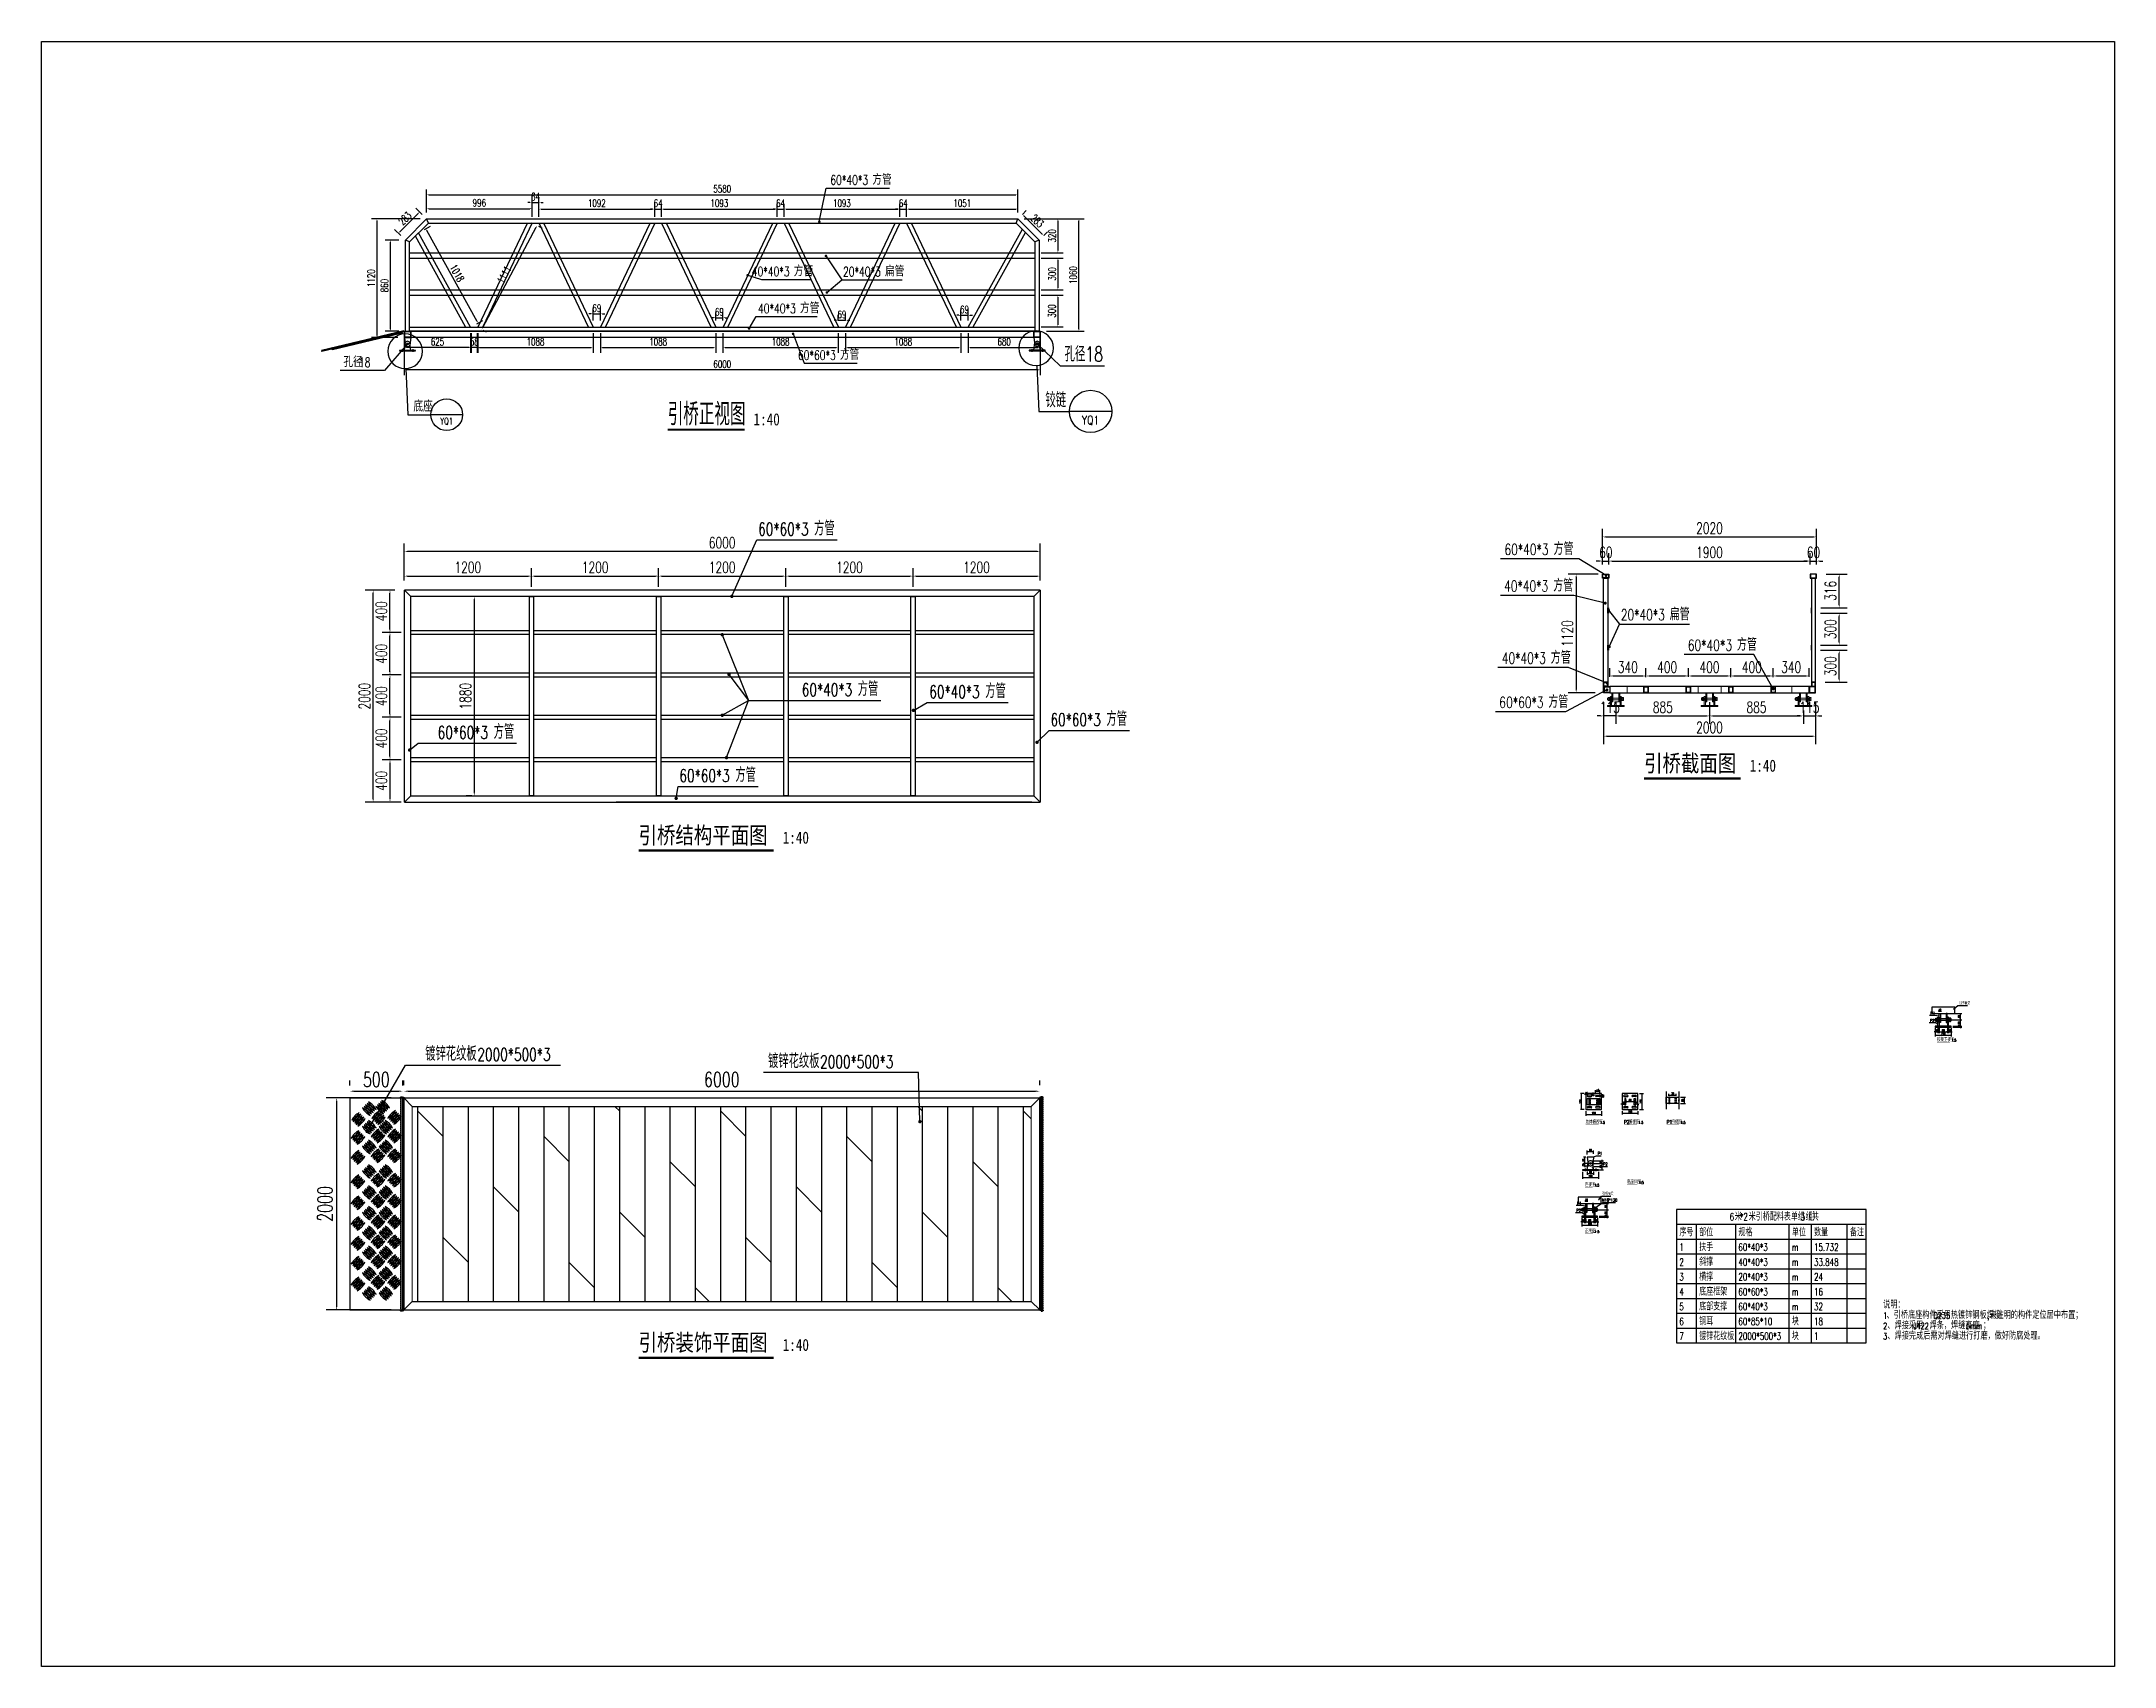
# Model space of a CAD drawing. Header units: millimetres. Extents: x -1003406 to 3312184, y 81337 to 716393.
# Drawn here: x 1114456 to 1134017, y 433868 to 449201 of the extents above; entities that cross this region are included whole.
import ezdxf
from ezdxf.enums import TextEntityAlignment as Align

# ---------------------------------------------------------------- set-up
doc = ezdxf.new("R2010")
doc.units = ezdxf.units.MM
doc.header["$LTSCALE"] = 10
for name, pattern in [('ACAD_ISO03W100', [30, 12, -18]), ('CENTER2', [28.575, 19.05, -3.175, 3.175, -3.175]), ('DASHED2', [0.375, 0.25, -0.125])]:
    doc.linetypes.add(name, pattern=pattern)
doc.layers.get('0').update_dxf_attribs({"linetype": 'CONTINUOUS'})
doc.layers.get('Defpoints').update_dxf_attribs({"linetype": 'CONTINUOUS'})
for name, color, linetype in [('DIM_IDEN', 3, 'CONTINUOUS'), ('DIM_LEAD', 3, 'CONTINUOUS'), ('DIM_SYMB', 3, 'CONTINUOUS'), ('PKNG-SIGN', 7, 'CONTINUOUS'), ('PUB_TAB', 7, 'CONTINUOUS'), ('PUB_TEXT', 7, 'CONTINUOUS'), ('W-MOUNTING固定方式', 5, 'CONTINUOUS'), ('W-STEEL_FRAME钢架', 3, 'CONTINUOUS'), ('木地板', 32, 'CONTINUOUS'), ('铝架', 3, 'CONTINUOUS')]:
    doc.layers.add(name, color=color, linetype=linetype)
doc.layers.add('文字及标注', color=3, linetype='CONTINUOUS', lineweight=15)
doc.styles.add('-宋体', font='', dxfattribs={"width": 0.8})
doc.styles.add('_TCH_DIM', font='SIMPLEX', dxfattribs={"bigfont": 'GBCBIG'})
doc.styles.add('_TCH_LABEL', font='COMPLEX', dxfattribs={"bigfont": 'GBCBIG'})
doc.styles.add('_TCH_WINDOW', font='SIMPLEX', dxfattribs={"height": 3.5, "bigfont": 'GBCBIG'})
doc.styles.get("Standard").update_dxf_attribs({"font": 'simplex.shx', "width": 0.7, "bigfont": 'hztxt.shx'})
doc.styles.add('STANDARD_T3', font='simplex.shx', dxfattribs={"width": 0.7, "bigfont": 'gbcbig.shx'})
doc.styles.get('-宋体').set_extended_font_data('SimSun')
doc.dimstyles.new('W&&20', dxfattribs={"dimtxt": 70, "dimasz": 20, "dimexe": 50, "dimexo": 60, "dimgap": 20, "dimtad": 1, "dimdec": 0, "dimzin": 0, "dimdsep": 46, "dimtxsty": 'STANDARD_T3', "dimcen": 0.09, "dimclrd": 1, "dimclre": 1, "dimclrt": 7, "dimazin": 2, "dimtfac": 1, "dimtdec": 0, "dimtix": 1, "dimtmove": 2, "dimatfit": 3, "dimfxl": 100, "dimtolj": 1, "dimtzin": 0, "dimarcsym": 0})
doc.dimstyles.new('W&&30', dxfattribs={"dimtxt": 105, "dimasz": 30, "dimexe": 75, "dimexo": 90, "dimgap": 30, "dimtad": 1, "dimdec": 0, "dimzin": 0, "dimdsep": 46, "dimtxsty": 'STANDARD_T3', "dimcen": 0.09, "dimclrd": 1, "dimclre": 1, "dimclrt": 7, "dimazin": 2, "dimtfac": 1, "dimtdec": 0, "dimtix": 1, "dimtmove": 2, "dimatfit": 3, "dimfxl": 100, "dimtolj": 1, "dimtzin": 0, "dimarcsym": 0})
doc.dimstyles.new('W&&40', dxfattribs={"dimtxt": 140, "dimasz": 40, "dimexe": 100, "dimexo": 120, "dimgap": 40, "dimtad": 1, "dimdec": 0, "dimzin": 0, "dimdsep": 46, "dimtxsty": 'STANDARD_T3', "dimcen": 0.09, "dimclrd": 1, "dimclre": 1, "dimclrt": 7, "dimazin": 2, "dimtfac": 1, "dimtdec": 0, "dimtix": 1, "dimtmove": 2, "dimatfit": 3, "dimfxl": 100, "dimtolj": 1, "dimtzin": 0, "dimarcsym": 0})
doc.dimstyles.new('W&&5', dxfattribs={"dimtxt": 17.5, "dimasz": 5, "dimexe": 12.5, "dimexo": 15, "dimgap": 5, "dimtad": 1, "dimdec": 0, "dimzin": 0, "dimdsep": 46, "dimtxsty": 'STANDARD_T3', "dimcen": 0.09, "dimclrd": 1, "dimclre": 1, "dimclrt": 7, "dimazin": 2, "dimtfac": 1, "dimtdec": 0, "dimtix": 1, "dimtmove": 2, "dimatfit": 3, "dimfxl": 100, "dimtolj": 1, "dimtzin": 0, "dimarcsym": 0})

msp = doc.modelspace()

# ---------------------------------------------------------------- texts
at = {"layer": 'DIM_SYMB', "color": 0, "style": '_TCH_WINDOW'}
for s, height, p in [('说明：', 67.52, (1131833.8, 437247.8)), ('、引桥底座构件采用', 67.52, (1131865.8, 437149.8)), ('热镀锌钢板焊接', 67.52, (1132472.2, 437149.8)), ('未注明的构件定位居中布置；', 67.518, (1132836.2, 437149.8)), ('、焊接采用', 67.52, (1131873.8, 437051.8)), ('、焊接完成后需对焊缝进行打磨，做好防腐处理。', 67.518, (1131873.8, 436953.8)), ('焊条，焊缝高度', 67.52, (1132271.6, 437051.8)), ('；', 67.5, (1132775.6, 437051.8))]:
    msp.add_text(s, height=height, dxfattribs=at).set_placement(p)
at = {"layer": 'DIM_SYMB', "color": 0, "style": '_TCH_WINDOW', "width": 0.705882}
for s, p in [('1', (1131833.8, 437149.8)), ('Q235', (1132308.2, 437149.8)), ('2', (1131833.8, 437051.8)), ('3', (1131833.8, 436953.8)), ('J422', (1132119.6, 437051.8)), ('5mm', (1132615.6, 437051.8)), (',', (1132816.2, 437149.8))]:
    msp.add_text(s, height=59.5, dxfattribs=at).set_placement(p)
at = {"layer": 'PUB_TAB', "color": 0, "width": 0.7}
for s, p in [('序号', (1129911.4, 437929.2)), ('部位', (1130097.9, 437929.2)), ('6', (1130386, 438076.2)), ('米', (1130432.6, 438076.2)), ('规格', (1130468.2, 437929.2)), ('*2', (1130481.6, 438076.2)), ('米引桥配料表单组（共', (1130565.6, 438076.2)), ('单位', (1130972, 437929.2)), ('3', (1131055.6, 438076.2)), ('组）', (1131102.3, 438076.2)), ('数量', (1131182, 437929.2)), ('备注', (1131520.3, 437929.2)), ('1', (1129911.4, 437789.2)), ('扶手', (1130097.9, 437789.2)), ('60*40*3', (1130468.2, 437789.2)), ('m', (1130972, 437789.2)), ('15.732', (1131182, 437789.2)), ('2', (1129911.4, 437649.2)), ('3', (1129911.4, 437509.2)), ('斜撑', (1130097.9, 437649.2)), ('横撑', (1130097.9, 437509.2)), ('40*40*3', (1130468.2, 437649.2)), ('20*40*3', (1130468.2, 437509.2)), ('m', (1130972, 437649.2)), ('33.848', (1131182, 437649.2)), ('24', (1131182, 437509.2)), ('4', (1129911.4, 437369.2)), ('底座框架', (1130097.9, 437369.2)), ('60*60*3', (1130468.2, 437369.2)), ('m', (1130972, 437509.2)), ('m', (1130972, 437369.2)), ('16', (1131182, 437369.2)), ('5', (1129911.4, 437229.2)), ('底部支撑', (1130097.9, 437229.2)), ('60*40*3', (1130468.2, 437229.2)), ('m', (1130972, 437229.2)), ('32', (1131182, 437229.2)), ('7', (1129911.4, 436949.2)), ('6', (1129911.4, 437089.2)), ('钢耳', (1130097.9, 437089.2)), ('镀锌花纹板', (1130097.9, 436949.2)), ('2000*500*3', (1130468.2, 436949.2)), ('60*85*10', (1130468.2, 437089.2)), ('块', (1130972, 437089.2)), ('块', (1130972, 436949.2)), ('18', (1131182, 437089.2)), ('1', (1131182, 436949.2))]:
    msp.add_text(s, height=70, dxfattribs=at).set_placement(p)
at = {"layer": 'PUB_TEXT', "color": 7}
for s, height, style, width, p in [('60*40*3', 89.25, '_TCH_DIM', 0.705882, (1121900.4, 447848.6)), ('40*40*3', 89.25, '_TCH_DIM', 0.705882, (1121158.9, 446985.1)), ('20*40*3', 89.25, '_TCH_DIM', 0.705882, (1122019.9, 446983.5)), ('40*40*3', 89.25, '_TCH_DIM', 0.705882, (1121217.9, 446636.3)), ('18', 89.25, '_TCH_LABEL', 0.705882, (1117452.6, 446128.2)), ('60*60*3', 89.25, '_TCH_DIM', 0.705882, (1121595, 446196.7)), ('1:40', 113.92, '-宋体', 0.8, (1121175.1, 445578.6)), ('60*60*3', 119, '_TCH_DIM', 0.705882, (1121218.9, 444539.9)), ('60*40*3', 104.12, '_TCH_DIM', 0.705882, (1128261.4, 444355.5)), ('40*40*3', 104.12, '_TCH_DIM', 0.705882, (1128258.5, 444010.5)), ('20*40*3', 104.12, '_TCH_DIM', 0.705882, (1129357.4, 443739.1)), ('60*40*3', 104.12, '_TCH_DIM', 0.705882, (1129991.9, 443452.3)), ('40*40*3', 104.12, '_TCH_DIM', 0.705882, (1128235.2, 443329.9)), ('60*40*3', 119, '_TCH_DIM', 0.705882, (1121630.6, 443024.9)), ('60*40*3', 119, '_TCH_DIM', 0.705882, (1122833.3, 443005.5)), ('60*60*3', 119, '_TCH_DIM', 0.705882, (1123977, 442742.5)), ('60*60*3', 104.12, '_TCH_DIM', 0.705882, (1128212.1, 442913.1)), ('60*60*3', 119, '_TCH_DIM', 0.705882, (1118194.3, 442620.8)), ('引桥截面图', 159.49, '-宋体', 0.8, (1129577.5, 442310.7)), ('60*60*3', 119, '_TCH_DIM', 0.705882, (1120475.7, 442214)), ('1:40', 113.92, '-宋体', 0.8, (1130574.7, 442310.7)), ('引桥结构平面图', 159.49, '-宋体', 0.8, (1120090, 441631.8)), ('1:40', 113.92, '-宋体', 0.8, (1121450.1, 441631.8)), ('2000*500*3', 119, '_TCH_DIM', 0.705882, (1118568.7, 439583.2)), ('2000*500*3', 119, '_TCH_DIM', 0.705882, (1121803.2, 439514.2)), ('引桥装饰平面图', 159.49, '-宋体', 0.8, (1120090, 436845.9)), ('1:40', 113.92, '-宋体', 0.8, (1121450.1, 436845.9))]:
    msp.add_text(s, height=height, dxfattribs=dict(at, style=style, width=width)).set_placement(p)
for s, height, style, p in [('方管', 101.28, '_TCH_DIM', (1122296.4, 447848.6)), ('方管', 101.28, '_TCH_DIM', (1121554.9, 446985.1)), ('扁管', 101.28, '_TCH_DIM', (1122415.9, 446983.5)), ('方管', 101.28, '_TCH_DIM', (1121613.9, 446636.3)), ('孔径', 101.28, '_TCH_LABEL', (1117305.2, 446128.2)), ('方管', 101.28, '_TCH_DIM', (1121991, 446196.7)), ('方管', 135.04, '_TCH_DIM', (1121746.9, 444539.9)), ('方管', 118.16, '_TCH_DIM', (1128723.4, 444355.5)), ('方管', 118.16, '_TCH_DIM', (1128720.5, 444010.5)), ('扁管', 118.16, '_TCH_DIM', (1129819.4, 443739.1)), ('方管', 118.16, '_TCH_DIM', (1128697.2, 443329.9)), ('方管', 118.16, '_TCH_DIM', (1130453.9, 443452.3)), ('方管', 135.04, '_TCH_DIM', (1122158.6, 443024.9)), ('方管', 135.04, '_TCH_DIM', (1123361.3, 443005.5)), ('方管', 135.04, '_TCH_DIM', (1124505, 442742.5)), ('方管', 118.16, '_TCH_DIM', (1128674.1, 442913.1)), ('方管', 135.04, '_TCH_DIM', (1118722.3, 442620.8)), ('方管', 135.04, '_TCH_DIM', (1121003.7, 442214)), ('镀锌花纹板', 135.04, '_TCH_DIM', (1118077.2, 439583.2)), ('镀锌花纹板', 135.04, '_TCH_DIM', (1121311.7, 439514.2))]:
    msp.add_text(s, height=height, dxfattribs=dict(at, style=style)).set_placement(p)
at = {"layer": 'PUB_TEXT', "color": 7, "width": 0.7}
for s, height, p in [('孔径', 140, (1124109.5, 446181.9)), ('18', 140, (1124305.5, 446181.9)), ('底座', 105, (1117965.4, 445707.4)), ('引桥正视图', 210, (1120365, 445578.6)), ('铰链', 140, (1123929, 445748.5)), ('引桥横梁', 28, (1132548.7, 440113.2)), ('P2', 28, (1132275.4, 439949.4)), ('P1', 28, (1132281, 440018.3)), ('铰接正视图', 35, (1132340.8, 439765.3, 0)), ('1:5', 25, (1132478.9, 439765.3, 0)), ('总体俯视图', 35, (1129026, 438988.7, 0)), ('1:5', 25, (1129162.5, 438988.7, 0)), ('P2', 35, (1129387.6, 438988.7, 0)), ('俯视图', 35, (1129435.4, 438988.7, 0)), ('1:5', 25, (1129524.3, 438988.7, 0)), ('P1', 35, (1129790.6, 438988.7, 0)), ('俯视图', 35, (1129833.7, 438988.7, 0)), ('1:5', 25, (1129922.6, 438988.7, 0)), ('P1', 28, (1129141.5, 438694.8)), ('P2', 28, (1129191.8, 438594.6)), ('左视图', 35, (1129019.6, 438396.5)), ('1:5', 25, (1129108.3, 438396.5)), ('底座详图', 35, (1129416.4, 438422.1)), ('1:5', 25, (1129529.2, 438422.1)), ('P2', 28, (1128939.5, 438157.1)), ('P1', 28, (1128945.1, 438226)), ('引桥横梁', 28, (1129182.4, 438314.3)), ('M16*130', 28, (1129181, 438254.8)), ('正视图', 35, (1129021, 437958.5, 0)), ('1:5', 25, (1129109.7, 437958.5, 0))]:
    msp.add_text(s, height=height, dxfattribs=at).set_placement(p)
at = {"layer": 'PUB_TEXT', "color": 7, "style": '_TCH_LABEL', "width": 0.807692}
for height, p, p2 in [(60.54, (1118219.5, 445588), (1118340.6, 445588)), (80.72, (1124274.7, 445588.2), (1124436.1, 445588.2))]:
    msp.add_text('YQ1', height=height, dxfattribs=at).set_placement(p, p2, align=Align.FIT)

# ---------------------------------------------------------------- blocks, each defined once
blk = doc.blocks.new('*U24')
for centre, start, end in [((175, 0), 164.0608, 195.9392), ((-175, 0), 344.0608, 15.9392)]:
    blk.add_arc(centre, 182, start, end)
blk = doc.blocks.new('*U25')
at = {"color": 0, "linetype": 'ByBlock', "lineweight": -2}
for p in [(0, 0), (20, 0), (40, 0), (60, 0), (80, 0)]:
    blk.add_blockref('*U24', p, dxfattribs=at)
blk = doc.blocks.new('*U26')
for centre, start, end in [((175, 0), 164.0608, 195.9392), ((-175, 0), 344.0608, 15.9392)]:
    blk.add_arc(centre, 182, start, end)
blk = doc.blocks.new('*U27')
at = {"color": 0, "linetype": 'ByBlock', "lineweight": -2}
for p in [(0, 0), (20, 0), (40, 0), (60, 0), (80, 0)]:
    blk.add_blockref('*U26', p, dxfattribs=at)
blk = doc.blocks.new('*U28')
for centre, start, end in [((175, 0), 164.0608, 195.9392), ((-175, 0), 344.0608, 15.9392)]:
    blk.add_arc(centre, 182, start, end)
blk = doc.blocks.new('*U29')
at = {"color": 0, "linetype": 'ByBlock', "lineweight": -2}
for p in [(0, 0), (20, 0), (40, 0), (60, 0), (80, 0)]:
    blk.add_blockref('*U28', p, dxfattribs=at)
blk = doc.blocks.new('*U30')
for centre, start, end in [((175, 0), 164.0608, 195.9392), ((-175, 0), 344.0608, 15.9392)]:
    blk.add_arc(centre, 182, start, end)
blk = doc.blocks.new('*U31')
at = {"color": 0, "linetype": 'ByBlock', "lineweight": -2}
for p in [(0, 0), (20, 0), (40, 0), (60, 0), (80, 0)]:
    blk.add_blockref('*U30', p, dxfattribs=at)
blk = doc.blocks.new('*D128')
at = {"color": 1, "lineweight": -2, "transparency": 16777216}
for p, q in [((1117756, 439233), (1117142, 439233)), ((1117242, 437273), (1117242, 439193)), ((1117756, 437233), (1117142, 437233))]:
    blk.add_line(p, q, dxfattribs=at)
at = {"color": 1, "transparency": 16777216}
for points in [[(1117235, 439193), (1117249, 439193), (1117242, 439233)], [(1117235, 437273), (1117249, 437273), (1117242, 437233)]]:
    blk.add_solid(points, dxfattribs=at)
at = {"layer": 'Defpoints', "color": 0, "transparency": 16777216}
for p in [(1117242, 439233), (1117876, 439233), (1117876, 437233)]:
    blk.add_point(p, dxfattribs=at)
at = {"color": 7, "transparency": 16777216, "insert": (1117132, 438233), "char_height": 140, "attachment_point": 5, "rotation": 90, "style": 'STANDARD_T3'}
blk.add_mtext('\\A1;2000', dxfattribs=at)
blk = doc.blocks.new('*U33')
at = {"color": 8, "linetype": 'Continuous'}
for p, q in [((-1, 2), (-3, 1)), ((0, 2), (0, -2)), ((-1, -2), (-3, -1))]:
    blk.add_line(p, q, dxfattribs=at)
at = {"color": 7, "linetype": 'Continuous'}
for p, q in [((24, 2), (0, 2)), ((0, 0), (26, 0)), ((24, 2), (24, 0)), ((26, -2), (26, 0)), ((0, -2), (26, -2))]:
    blk.add_line(p, q, dxfattribs=at)
for centre, radius, start, end in [((-4, 0), 3.7, 41.3178, 318.6822), ((-4, 0), 1.85, 41.3178, 318.6822), ((0, 4), 3.59, 221.3178, 270), ((0, -4), 3.59, 90, 138.6822), ((0, 4), 1.74, 221.3178, 270), ((0, -4), 1.74, 90, 138.6822)]:
    blk.add_arc(centre, radius, start, end, dxfattribs=at)
blk = doc.blocks.new('*D88')
at = {"color": 1, "lineweight": -2, "transparency": 16777216}
for p, q in [((1117366, 439350), (1117366, 439396)), ((1117866, 439350), (1117866, 439396)), ((1117406, 439296), (1117826, 439296))]:
    blk.add_line(p, q, dxfattribs=at)
at = {"color": 1, "transparency": 16777216}
for points in [[(1117406, 439303), (1117406, 439290), (1117366, 439296)], [(1117826, 439303), (1117826, 439290), (1117866, 439296)]]:
    blk.add_solid(points, dxfattribs=at)
at = {"layer": 'Defpoints', "color": 0, "transparency": 16777216}
for p in [(1117366, 439230), (1117866, 439296), (1117866, 439230)]:
    blk.add_point(p, dxfattribs=at)
at = {"color": 7, "transparency": 16777216, "insert": (1117616, 439406), "char_height": 140, "attachment_point": 5, "style": 'STANDARD_T3'}
blk.add_mtext('\\A1;500', dxfattribs=at)
blk = doc.blocks.new('*D124')
at = {"color": 1, "lineweight": -2, "transparency": 16777216}
for p, q in [((1117876, 439353), (1117876, 439396)), ((1123876, 439353), (1123876, 439396)), ((1117916, 439296), (1123836, 439296))]:
    blk.add_line(p, q, dxfattribs=at)
at = {"color": 1, "transparency": 16777216}
for points in [[(1117916, 439303), (1117916, 439290), (1117876, 439296)], [(1123836, 439303), (1123836, 439290), (1123876, 439296)]]:
    blk.add_solid(points, dxfattribs=at)
at = {"layer": 'Defpoints', "color": 0, "transparency": 16777216}
for p in [(1117876, 439233), (1123876, 439296), (1123876, 439233)]:
    blk.add_point(p, dxfattribs=at)
at = {"color": 7, "transparency": 16777216, "insert": (1120876, 439406), "char_height": 140, "attachment_point": 5, "style": 'STANDARD_T3'}
blk.add_mtext('\\A1;6000', dxfattribs=at)
blk = doc.blocks.new('*D125')
at = {"color": 1, "lineweight": -2, "transparency": 16777216}
for p, q in [((1117790, 444024), (1117511, 444024)), ((1117586, 442054), (1117586, 443994)), ((1117790, 442024), (1117511, 442024))]:
    blk.add_line(p, q, dxfattribs=at)
at = {"color": 1, "transparency": 16777216}
for points in [[(1117581, 443994), (1117591, 443994), (1117586, 444024)], [(1117581, 442054), (1117591, 442054), (1117586, 442024)]]:
    blk.add_solid(points, dxfattribs=at)
at = {"layer": 'Defpoints', "color": 0, "transparency": 16777216}
for p in [(1117586, 444024), (1117880, 444024), (1117880, 442024)]:
    blk.add_point(p, dxfattribs=at)
at = {"color": 7, "transparency": 16777216, "insert": (1117504, 443024), "char_height": 105, "attachment_point": 5, "rotation": 90, "style": 'STANDARD_T3'}
blk.add_mtext('\\A1;2000', dxfattribs=at)
blk = doc.blocks.new('*D79')
at = {"color": 1, "lineweight": -2, "transparency": 16777216}
for p, q in [((1117880, 444114), (1117880, 444231)), ((1119080, 444054), (1119080, 444231)), ((1117910, 444156), (1119050, 444156))]:
    blk.add_line(p, q, dxfattribs=at)
at = {"color": 1, "transparency": 16777216}
for points in [[(1117910, 444161), (1117910, 444151), (1117880, 444156)], [(1119050, 444161), (1119050, 444151), (1119080, 444156)]]:
    blk.add_solid(points, dxfattribs=at)
at = {"layer": 'Defpoints', "color": 0, "transparency": 16777216}
for p in [(1117880, 444024), (1119080, 444156), (1119080, 443964)]:
    blk.add_point(p, dxfattribs=at)
at = {"color": 7, "transparency": 16777216, "insert": (1118480, 444239), "char_height": 105, "attachment_point": 5, "style": 'STANDARD_T3'}
blk.add_mtext('\\A1;1200', dxfattribs=at)
blk = doc.blocks.new('*D126')
at = {"color": 1, "lineweight": -2, "transparency": 16777216}
for p, q in [((1117880, 444114), (1117880, 444463)), ((1123880, 444114), (1123880, 444463)), ((1123850, 444388), (1117910, 444388))]:
    blk.add_line(p, q, dxfattribs=at)
at = {"color": 1, "transparency": 16777216}
for points in [[(1117910, 444393), (1117910, 444383), (1117880, 444388)], [(1123850, 444393), (1123850, 444383), (1123880, 444388)]]:
    blk.add_solid(points, dxfattribs=at)
at = {"layer": 'Defpoints', "color": 0, "transparency": 16777216}
for p in [(1117880, 444388), (1117880, 444024), (1123880, 444024)]:
    blk.add_point(p, dxfattribs=at)
at = {"color": 7, "transparency": 16777216, "insert": (1120880, 444471), "char_height": 105, "attachment_point": 5, "style": 'STANDARD_T3'}
blk.add_mtext('\\A1;6000', dxfattribs=at)
blk = doc.blocks.new('*D80')
at = {"color": 1, "lineweight": -2, "transparency": 16777216}
for p, q in [((1131243, 443806), (1131494, 443806)), ((1131419, 443536), (1131419, 443776)), ((1131243, 443506), (1131494, 443506))]:
    blk.add_line(p, q, dxfattribs=at)
at = {"color": 1, "transparency": 16777216}
for points in [[(1131414, 443776), (1131424, 443776), (1131419, 443806)], [(1131414, 443536), (1131424, 443536), (1131419, 443506)]]:
    blk.add_solid(points, dxfattribs=at)
at = {"layer": 'Defpoints', "color": 0, "transparency": 16777216}
for p in [(1131153, 443806), (1131419, 443806), (1131153, 443506)]:
    blk.add_point(p, dxfattribs=at)
at = {"color": 7, "transparency": 16777216, "insert": (1131337, 443656), "char_height": 105, "attachment_point": 5, "rotation": 90, "style": 'STANDARD_T3'}
blk.add_mtext('\\A1;300', dxfattribs=at)
blk = doc.blocks.new('*D81')
at = {"color": 1, "lineweight": -2, "transparency": 16777216}
for p, q in [((1131296, 444176), (1131494, 444176)), ((1131419, 443886), (1131419, 444146)), ((1131246, 443856), (1131494, 443856))]:
    blk.add_line(p, q, dxfattribs=at)
at = {"color": 1, "transparency": 16777216}
for points in [[(1131414, 444146), (1131424, 444146), (1131419, 444176)], [(1131414, 443886), (1131424, 443886), (1131419, 443856)]]:
    blk.add_solid(points, dxfattribs=at)
at = {"layer": 'Defpoints', "color": 0, "transparency": 16777216}
for p in [(1131206, 444176), (1131419, 444176), (1131156, 443856)]:
    blk.add_point(p, dxfattribs=at)
at = {"color": 7, "transparency": 16777216, "insert": (1131337, 444016), "char_height": 105, "attachment_point": 5, "rotation": 90, "style": 'STANDARD_T3'}
blk.add_mtext('\\A1;316', dxfattribs=at)
blk = doc.blocks.new('*D82')
at = {"color": 1, "lineweight": -2, "transparency": 16777216}
for p, q in [((1129256, 443206), (1129256, 443289)), ((1129596, 443203), (1129596, 443289)), ((1129286, 443214), (1129566, 443214))]:
    blk.add_line(p, q, dxfattribs=at)
at = {"color": 1, "transparency": 16777216}
for points in [[(1129286, 443219), (1129286, 443209), (1129256, 443214)], [(1129566, 443219), (1129566, 443209), (1129596, 443214)]]:
    blk.add_solid(points, dxfattribs=at)
at = {"layer": 'Defpoints', "color": 0, "transparency": 16777216}
for p in [(1129256, 443116), (1129596, 443214), (1129596, 443113)]:
    blk.add_point(p, dxfattribs=at)
at = {"color": 7, "transparency": 16777216, "insert": (1129426, 443297), "char_height": 105, "attachment_point": 5, "style": 'STANDARD_T3'}
blk.add_mtext('\\A1;340', dxfattribs=at)
blk = doc.blocks.new('*D83')
at = {"color": 1, "lineweight": -2, "transparency": 16777216}
for p, q in [((1131243, 443456), (1131494, 443456)), ((1131419, 443186), (1131419, 443426)), ((1131286, 443156), (1131494, 443156))]:
    blk.add_line(p, q, dxfattribs=at)
at = {"color": 1, "transparency": 16777216}
for points in [[(1131414, 443426), (1131424, 443426), (1131419, 443456)], [(1131414, 443186), (1131424, 443186), (1131419, 443156)]]:
    blk.add_solid(points, dxfattribs=at)
at = {"layer": 'Defpoints', "color": 0, "transparency": 16777216}
for p in [(1131153, 443456), (1131419, 443456), (1131196, 443156)]:
    blk.add_point(p, dxfattribs=at)
at = {"color": 7, "transparency": 16777216, "insert": (1131337, 443306), "char_height": 105, "attachment_point": 5, "rotation": 90, "style": 'STANDARD_T3'}
blk.add_mtext('\\A1;300', dxfattribs=at)
blk = doc.blocks.new('*D84')
at = {"color": 1, "lineweight": -2, "transparency": 16777216}
for p, q in [((1129146, 444176), (1128862, 444176)), ((1128937, 444146), (1128937, 443086)), ((1129116, 443056), (1128862, 443056))]:
    blk.add_line(p, q, dxfattribs=at)
at = {"color": 1, "transparency": 16777216}
for points in [[(1128932, 444146), (1128942, 444146), (1128937, 444176)], [(1128932, 443086), (1128942, 443086), (1128937, 443056)]]:
    blk.add_solid(points, dxfattribs=at)
at = {"layer": 'Defpoints', "color": 0, "transparency": 16777216}
for p in [(1129236, 444176), (1128937, 443056), (1129206, 443056)]:
    blk.add_point(p, dxfattribs=at)
at = {"color": 7, "transparency": 16777216, "insert": (1128854, 443616), "char_height": 105, "attachment_point": 5, "rotation": 90, "style": 'STANDARD_T3'}
blk.add_mtext('\\A1;1120', dxfattribs=at)
blk = doc.blocks.new('*D85')
at = {"color": 1, "lineweight": -2, "transparency": 16777216}
for p, q in [((1129246, 444266), (1129246, 444373)), ((1129276, 444298), (1131116, 444298)), ((1131146, 444266), (1131146, 444373))]:
    blk.add_line(p, q, dxfattribs=at)
at = {"color": 1, "transparency": 16777216}
for points in [[(1129276, 444303), (1129276, 444293), (1129246, 444298)], [(1131116, 444303), (1131116, 444293), (1131146, 444298)]]:
    blk.add_solid(points, dxfattribs=at)
at = {"layer": 'Defpoints', "color": 0, "transparency": 16777216}
for p in [(1131146, 444298), (1129246, 444176), (1131146, 444176)]:
    blk.add_point(p, dxfattribs=at)
at = {"color": 7, "transparency": 16777216, "insert": (1130196, 444380), "char_height": 105, "attachment_point": 5, "style": 'STANDARD_T3'}
blk.add_mtext('\\A1;1900', dxfattribs=at)
blk = doc.blocks.new('*D86')
at = {"color": 1, "lineweight": -2, "transparency": 16777216}
for p, q in [((1129186, 444266), (1129186, 444601)), ((1129216, 444526), (1131176, 444526)), ((1131206, 444266), (1131206, 444601))]:
    blk.add_line(p, q, dxfattribs=at)
at = {"color": 1, "transparency": 16777216}
for points in [[(1129216, 444531), (1129216, 444521), (1129186, 444526)], [(1131176, 444531), (1131176, 444521), (1131206, 444526)]]:
    blk.add_solid(points, dxfattribs=at)
at = {"layer": 'Defpoints', "color": 0, "transparency": 16777216}
for p in [(1131206, 444526), (1129186, 444176), (1131206, 444176)]:
    blk.add_point(p, dxfattribs=at)
at = {"color": 7, "transparency": 16777216, "insert": (1130196, 444609), "char_height": 105, "attachment_point": 5, "style": 'STANDARD_T3'}
blk.add_mtext('\\A1;2020', dxfattribs=at)
blk = doc.blocks.new('*U38')
for points in [[(-20, 30), (20, 30), (20, -30), (-20, -30)], [(-17, 27), (17, 27), (17, -27), (-17, -27)]]:
    blk.add_lwpolyline(points, close=True)
blk = doc.blocks.new('*U37')
at = {"color": 0, "linetype": 'ByBlock', "lineweight": -2}
for p in [(0, 0), (400, 0), (800, 0)]:
    blk.add_blockref('*U38', p, dxfattribs=at)
at = {"color": 0, "linetype": 'ByBlock', "lineweight": -2, "transparency": 16777216}
blk.add_blockref('*U38', (1200, 0), dxfattribs=at)
blk = doc.blocks.new('*D87')
at = {"layer": 'Defpoints', "color": 0, "transparency": 16777216}
for p in [(1118608, 443964), (1118540, 442084), (1118608, 442084)]:
    blk.add_point(p, dxfattribs=at)
at = {"layer": 'PKNG-SIGN', "color": 1, "lineweight": -2, "transparency": 16777216}
for p, q in [((1118518, 443964), (1118465, 443964)), ((1118540, 443934), (1118540, 442114)), ((1118518, 442084), (1118465, 442084))]:
    blk.add_line(p, q, dxfattribs=at)
at = {"layer": 'PKNG-SIGN', "color": 1, "transparency": 16777216}
for points in [[(1118535, 443934), (1118545, 443934), (1118540, 443964)], [(1118535, 442114), (1118545, 442114), (1118540, 442084)]]:
    blk.add_solid(points, dxfattribs=at)
at = {"layer": 'PKNG-SIGN', "color": 7, "transparency": 16777216, "insert": (1118457, 443024), "char_height": 105, "attachment_point": 5, "rotation": 90, "style": 'STANDARD_T3'}
blk.add_mtext('\\A1;1880', dxfattribs=at)
blk = doc.blocks.new('*D127')
at = {"color": 1, "lineweight": -2, "transparency": 16777216}
for p, q in [((1129156, 444298), (1129126, 444298)), ((1129186, 444266), (1129186, 444373)), ((1129186, 444298), (1129246, 444298)), ((1129246, 444266), (1129246, 444373)), ((1129276, 444298), (1129306, 444298))]:
    blk.add_line(p, q, dxfattribs=at)
at = {"color": 1, "transparency": 16777216}
for points in [[(1129156, 444303), (1129156, 444293), (1129186, 444298)], [(1129276, 444303), (1129276, 444293), (1129246, 444298)]]:
    blk.add_solid(points, dxfattribs=at)
at = {"layer": 'Defpoints', "color": 0, "transparency": 16777216}
for p in [(1129246, 444298), (1129186, 444176), (1129246, 444176)]:
    blk.add_point(p, dxfattribs=at)
at = {"color": 7, "transparency": 16777216, "insert": (1129216, 444380), "char_height": 105, "attachment_point": 5, "style": 'STANDARD_T3'}
blk.add_mtext('\\A1;60', dxfattribs=at)
blk = doc.blocks.new('*D75')
at = {"color": 1, "lineweight": -2, "transparency": 16777216}
for p, q in [((1117850, 442424), (1117670, 442424)), ((1117745, 442394), (1117745, 442054)), ((1117850, 442024), (1117670, 442024))]:
    blk.add_line(p, q, dxfattribs=at)
at = {"color": 1, "transparency": 16777216}
for points in [[(1117740, 442394), (1117750, 442394), (1117745, 442424)], [(1117740, 442054), (1117750, 442054), (1117745, 442024)]]:
    blk.add_solid(points, dxfattribs=at)
at = {"layer": 'Defpoints', "color": 0, "transparency": 16777216}
for p in [(1117940, 442424), (1117745, 442024), (1117940, 442024)]:
    blk.add_point(p, dxfattribs=at)
at = {"color": 7, "transparency": 16777216, "insert": (1117663, 442224), "char_height": 105, "attachment_point": 5, "rotation": 90, "style": 'STANDARD_T3'}
blk.add_mtext('\\A1;400', dxfattribs=at)
blk = doc.blocks.new('*D119')
at = {"color": 1, "lineweight": -2, "transparency": 16777216}
for p, q in [((1129196, 442966), (1129196, 442571)), ((1131196, 442966), (1131196, 442571)), ((1129226, 442646), (1131166, 442646))]:
    blk.add_line(p, q, dxfattribs=at)
at = {"color": 1, "transparency": 16777216}
for points in [[(1129226, 442651), (1129226, 442641), (1129196, 442646)], [(1131166, 442651), (1131166, 442641), (1131196, 442646)]]:
    blk.add_solid(points, dxfattribs=at)
at = {"layer": 'Defpoints', "color": 0, "transparency": 16777216}
for p in [(1129196, 443056), (1131196, 443056), (1131196, 442646)]:
    blk.add_point(p, dxfattribs=at)
at = {"color": 7, "transparency": 16777216, "insert": (1130196, 442728), "char_height": 105, "attachment_point": 5, "style": 'STANDARD_T3'}
blk.add_mtext('\\A1;2000', dxfattribs=at)
blk = doc.blocks.new('*D120')
at = {"color": 1, "lineweight": -2, "transparency": 16777216}
for p, q in [((1130196, 442888), (1130196, 442762)), ((1131081, 442888), (1131081, 442762)), ((1130226, 442837), (1131051, 442837))]:
    blk.add_line(p, q, dxfattribs=at)
at = {"color": 1, "transparency": 16777216}
for points in [[(1130226, 442842), (1130226, 442832), (1130196, 442837)], [(1131051, 442842), (1131051, 442832), (1131081, 442837)]]:
    blk.add_solid(points, dxfattribs=at)
at = {"layer": 'Defpoints', "color": 0, "transparency": 16777216}
for p in [(1130196, 442978), (1131081, 442978), (1131081, 442837)]:
    blk.add_point(p, dxfattribs=at)
at = {"color": 7, "transparency": 16777216, "insert": (1130639, 442919), "char_height": 105, "attachment_point": 5, "style": 'STANDARD_T3'}
blk.add_mtext('\\A1;885', dxfattribs=at)
blk = doc.blocks.new('*D121')
at = {"color": 1, "lineweight": -2, "transparency": 16777216}
for p, q in [((1131081, 442888), (1131081, 442762)), ((1131196, 442966), (1131196, 442762)), ((1131051, 442837), (1131021, 442837)), ((1131081, 442837), (1131196, 442837)), ((1131226, 442837), (1131256, 442837))]:
    blk.add_line(p, q, dxfattribs=at)
at = {"color": 1, "transparency": 16777216}
for points in [[(1131051, 442842), (1131051, 442832), (1131081, 442837)], [(1131226, 442842), (1131226, 442832), (1131196, 442837)]]:
    blk.add_solid(points, dxfattribs=at)
at = {"layer": 'Defpoints', "color": 0, "transparency": 16777216}
for p in [(1131196, 443056), (1131081, 442978), (1131196, 442837)]:
    blk.add_point(p, dxfattribs=at)
at = {"color": 7, "transparency": 16777216, "insert": (1131139, 442919), "char_height": 105, "attachment_point": 5, "style": 'STANDARD_T3'}
blk.add_mtext('\\A1;115', dxfattribs=at)
blk = doc.blocks.new('*D122')
at = {"color": 1, "lineweight": -2, "transparency": 16777216}
for p, q in [((1129196, 442966), (1129196, 442762)), ((1129311, 442890), (1129311, 442762)), ((1129166, 442837), (1129136, 442837)), ((1129311, 442837), (1129196, 442837)), ((1129341, 442837), (1129371, 442837))]:
    blk.add_line(p, q, dxfattribs=at)
at = {"color": 1, "transparency": 16777216}
for points in [[(1129166, 442842), (1129166, 442832), (1129196, 442837)], [(1129341, 442842), (1129341, 442832), (1129311, 442837)]]:
    blk.add_solid(points, dxfattribs=at)
at = {"layer": 'Defpoints', "color": 0, "transparency": 16777216}
for p in [(1129196, 443056), (1129311, 442980), (1129196, 442837)]:
    blk.add_point(p, dxfattribs=at)
at = {"color": 7, "transparency": 16777216, "insert": (1129254, 442919), "char_height": 105, "attachment_point": 5, "style": 'STANDARD_T3'}
blk.add_mtext('\\A1;115', dxfattribs=at)
blk = doc.blocks.new('*U35')
blk.add_lwpolyline([(-20, 940), (20, 940), (20, -940), (-20, -940)], close=True)
blk = doc.blocks.new('*U36')
at = {"color": 0, "linetype": 'ByBlock', "lineweight": -2, "transparency": 16777216}
for p in [(0, 0), (1200, 0), (2400, 0), (3600, 0)]:
    blk.add_blockref('*U35', p, dxfattribs=at)
blk = doc.blocks.new('*D76')
at = {"color": 1, "lineweight": -2, "transparency": 16777216}
for p, q in [((1117850, 442824), (1117670, 442824)), ((1117745, 442454), (1117745, 442794)), ((1117850, 442424), (1117670, 442424))]:
    blk.add_line(p, q, dxfattribs=at)
at = {"color": 1, "transparency": 16777216}
for points in [[(1117740, 442794), (1117750, 442794), (1117745, 442824)], [(1117740, 442454), (1117750, 442454), (1117745, 442424)]]:
    blk.add_solid(points, dxfattribs=at)
at = {"layer": 'Defpoints', "color": 0, "transparency": 16777216}
for p in [(1117745, 442824), (1117940, 442824, 3), (1117940, 442424)]:
    blk.add_point(p, dxfattribs=at)
at = {"color": 7, "transparency": 16777216, "insert": (1117663, 442624), "char_height": 105, "attachment_point": 5, "rotation": 90, "style": 'STANDARD_T3'}
blk.add_mtext('\\A1;400', dxfattribs=at)
blk = doc.blocks.new('*D77')
at = {"color": 1, "lineweight": -2, "transparency": 16777216}
for p, q in [((1117850, 443224), (1117670, 443224)), ((1117745, 442854), (1117745, 443194)), ((1117850, 442824), (1117670, 442824))]:
    blk.add_line(p, q, dxfattribs=at)
at = {"color": 1, "transparency": 16777216}
for points in [[(1117740, 443194), (1117750, 443194), (1117745, 443224)], [(1117740, 442854), (1117750, 442854), (1117745, 442824)]]:
    blk.add_solid(points, dxfattribs=at)
at = {"layer": 'Defpoints', "color": 0, "transparency": 16777216}
for p in [(1117745, 443224), (1117940, 443224, 6), (1117940, 442824, 3)]:
    blk.add_point(p, dxfattribs=at)
at = {"color": 7, "transparency": 16777216, "insert": (1117663, 443024), "char_height": 105, "attachment_point": 5, "rotation": 90, "style": 'STANDARD_T3'}
blk.add_mtext('\\A1;400', dxfattribs=at)
blk = doc.blocks.new('*D78')
at = {"color": 1, "lineweight": -2, "transparency": 16777216}
for p, q in [((1117850, 443624), (1117670, 443624)), ((1117745, 443254), (1117745, 443594)), ((1117850, 443224), (1117670, 443224))]:
    blk.add_line(p, q, dxfattribs=at)
at = {"color": 1, "transparency": 16777216}
for points in [[(1117740, 443594), (1117750, 443594), (1117745, 443624)], [(1117740, 443254), (1117750, 443254), (1117745, 443224)]]:
    blk.add_solid(points, dxfattribs=at)
at = {"layer": 'Defpoints', "color": 0, "transparency": 16777216}
for p in [(1117745, 443624), (1117940, 443624, 9), (1117940, 443224, 6)]:
    blk.add_point(p, dxfattribs=at)
at = {"color": 7, "transparency": 16777216, "insert": (1117663, 443424), "char_height": 105, "attachment_point": 5, "rotation": 90, "style": 'STANDARD_T3'}
blk.add_mtext('\\A1;400', dxfattribs=at)
blk = doc.blocks.new('*D123')
at = {"color": 1, "lineweight": -2, "transparency": 16777216}
for p, q in [((1117790, 444024), (1117670, 444024)), ((1117745, 443654), (1117745, 443994)), ((1117850, 443624), (1117670, 443624))]:
    blk.add_line(p, q, dxfattribs=at)
at = {"color": 1, "transparency": 16777216}
for points in [[(1117740, 443994), (1117750, 443994), (1117745, 444024)], [(1117740, 443654), (1117750, 443654), (1117745, 443624)]]:
    blk.add_solid(points, dxfattribs=at)
at = {"layer": 'Defpoints', "color": 0, "transparency": 16777216}
for p in [(1117745, 444024), (1117880, 444024), (1117940, 443624, 9)]:
    blk.add_point(p, dxfattribs=at)
at = {"color": 7, "transparency": 16777216, "insert": (1117663, 443824), "char_height": 105, "attachment_point": 5, "rotation": 90, "style": 'STANDARD_T3'}
blk.add_mtext('\\A1;400', dxfattribs=at)
blk = doc.blocks.new('*D62')
at = {"color": 1, "lineweight": -2, "transparency": 16777216}
for p, q in [((1129922, 439239), (1129968, 439239)), ((1129922, 439179), (1129968, 439179)), ((1129955, 439234), (1129955, 439184))]:
    blk.add_line(p, q, dxfattribs=at)
at = {"color": 1, "transparency": 16777216}
for points in [[(1129954, 439234), (1129956, 439234), (1129955, 439239)], [(1129954, 439184), (1129956, 439184), (1129955, 439179)]]:
    blk.add_solid(points, dxfattribs=at)
at = {"layer": 'Defpoints', "color": 0, "transparency": 16777216}
for p in [(1129907, 439239), (1129907, 439179), (1129955, 439179)]:
    blk.add_point(p, dxfattribs=at)
at = {"color": 7, "transparency": 16777216, "insert": (1129941, 439209), "char_height": 17.5, "attachment_point": 5, "rotation": 90, "style": 'STANDARD_T3'}
blk.add_mtext('\\A1;60', dxfattribs=at)
blk = doc.blocks.new('gangban')
at = {"layer": 'W-MOUNTING固定方式'}
for p, q in [((-1499901, 1203880), (-1499930, 1203880)), ((-1499930, 1203866), (-1499901, 1203866)), ((-1499930, 1203773), (-1499901, 1203773)), ((-1499901, 1203759), (-1499930, 1203759)), ((-1499852, 1203880), (-1499823, 1203880)), ((-1499823, 1203866), (-1499852, 1203866)), ((-1499823, 1203773), (-1499852, 1203773)), ((-1499852, 1203759), (-1499823, 1203759))]:
    blk.add_line(p, q, dxfattribs=at)
blk.add_lwpolyline([(-1499951, 1203745), (-1499801, 1203745), (-1499801, 1203895), (-1499951, 1203895)], close=True, dxfattribs=at)
for centre, start, end in [((-1499930, 1203873), 90, 270), ((-1499930, 1203766), 90, 270), ((-1499901, 1203873), 270, 90), ((-1499901, 1203766), 270, 90), ((-1499852, 1203873), 90, 270), ((-1499852, 1203766), 90, 270), ((-1499823, 1203873), 270, 90), ((-1499823, 1203766), 270, 90)]:
    blk.add_arc(centre, 7, start, end, dxfattribs=at)
blk = doc.blocks.new('*D63')
at = {"color": 1, "lineweight": -2, "transparency": 16777216}
for p, q in [((1129027, 439109), (1129027, 439065)), ((1129032, 439078), (1129172, 439078)), ((1129177, 439109), (1129177, 439065))]:
    blk.add_line(p, q, dxfattribs=at)
at = {"color": 1, "transparency": 16777216}
for points in [[(1129032, 439079), (1129032, 439077), (1129027, 439078)], [(1129172, 439079), (1129172, 439077), (1129177, 439078)]]:
    blk.add_solid(points, dxfattribs=at)
at = {"layer": 'Defpoints', "color": 0, "transparency": 16777216}
for p in [(1129027, 439124, 0), (1129177, 439124, 0), (1129177, 439078)]:
    blk.add_point(p, dxfattribs=at)
at = {"color": 7, "transparency": 16777216, "insert": (1129102, 439091), "char_height": 17.5, "attachment_point": 5, "style": 'STANDARD_T3'}
blk.add_mtext('\\A1;150', dxfattribs=at)
blk = doc.blocks.new('*D64')
at = {"color": 1, "lineweight": -2, "transparency": 16777216}
for p, q in [((1129012, 439274), (1128977, 439274)), ((1128989, 439129), (1128989, 439269)), ((1129012, 439124), (1128977, 439124))]:
    blk.add_line(p, q, dxfattribs=at)
at = {"color": 1, "transparency": 16777216}
for points in [[(1128989, 439269), (1128990, 439269), (1128989, 439274)], [(1128989, 439129), (1128990, 439129), (1128989, 439124)]]:
    blk.add_solid(points, dxfattribs=at)
at = {"layer": 'Defpoints', "color": 0, "transparency": 16777216}
for p in [(1128989, 439274), (1129027, 439274, 0), (1129027, 439124, 0)]:
    blk.add_point(p, dxfattribs=at)
at = {"color": 7, "transparency": 16777216, "insert": (1128976, 439199), "char_height": 17.5, "attachment_point": 5, "rotation": 90, "style": 'STANDARD_T3'}
blk.add_mtext('\\A1;150', dxfattribs=at)
blk = doc.blocks.new('*D108')
at = {"color": 1, "lineweight": -2, "transparency": 16777216}
for p, q in [((1129078, 439274), (1129111, 439274)), ((1129078, 439259), (1129111, 439259)), ((1129098, 439279), (1129098, 439284)), ((1129098, 439259), (1129098, 439274)), ((1129098, 439254), (1129098, 439249))]:
    blk.add_line(p, q, dxfattribs=at)
at = {"color": 1, "transparency": 16777216}
for points in [[(1129098, 439279), (1129099, 439279), (1129098, 439274)], [(1129098, 439254), (1129099, 439254), (1129098, 439259)]]:
    blk.add_solid(points, dxfattribs=at)
at = {"layer": 'Defpoints', "color": 0, "transparency": 16777216}
for p in [(1129063, 439274, 0), (1129063, 439259, 0), (1129098, 439274)]:
    blk.add_point(p, dxfattribs=at)
at = {"color": 7, "transparency": 16777216, "insert": (1129085, 439267), "char_height": 17.5, "attachment_point": 5, "rotation": 90, "style": 'STANDARD_T3'}
blk.add_mtext('\\A1;15', dxfattribs=at)
blk = doc.blocks.new('*D109')
at = {"color": 1, "lineweight": -2, "transparency": 16777216}
for p, q in [((1129022, 439265), (1129017, 439265)), ((1129027, 439267), (1129027, 439277)), ((1129041, 439265), (1129027, 439265)), ((1129041, 439267), (1129041, 439277)), ((1129046, 439265), (1129051, 439265))]:
    blk.add_line(p, q, dxfattribs=at)
at = {"color": 1, "transparency": 16777216}
for points in [[(1129022, 439266), (1129022, 439264), (1129027, 439265)], [(1129046, 439266), (1129046, 439264), (1129041, 439265)]]:
    blk.add_solid(points, dxfattribs=at)
at = {"layer": 'Defpoints', "color": 0, "transparency": 16777216}
for p in [(1129027, 439265), (1129027, 439252, 0), (1129041, 439252, 0)]:
    blk.add_point(p, dxfattribs=at)
at = {"color": 7, "transparency": 16777216, "insert": (1129034, 439279), "char_height": 17.5, "attachment_point": 5, "style": 'STANDARD_T3'}
blk.add_mtext('\\A1;15', dxfattribs=at)
blk = doc.blocks.new('*D110')
at = {"color": 1, "lineweight": -2, "transparency": 16777216}
for p, q in [((1129156, 439259), (1129201, 439259)), ((1129156, 439245), (1129201, 439245)), ((1129188, 439264), (1129188, 439269)), ((1129188, 439259), (1129188, 439245)), ((1129188, 439240), (1129188, 439235))]:
    blk.add_line(p, q, dxfattribs=at)
at = {"color": 1, "transparency": 16777216}
for points in [[(1129187, 439264), (1129189, 439264), (1129188, 439259)], [(1129187, 439240), (1129189, 439240), (1129188, 439245)]]:
    blk.add_solid(points, dxfattribs=at)
at = {"layer": 'Defpoints', "color": 0, "transparency": 16777216}
for p in [(1129141, 439259, 0), (1129141, 439245, 0), (1129188, 439245)]:
    blk.add_point(p, dxfattribs=at)
at = {"color": 7, "transparency": 16777216, "insert": (1129174, 439252), "char_height": 17.5, "attachment_point": 5, "rotation": 90, "style": 'STANDARD_T3'}
blk.add_mtext('\\A1;14', dxfattribs=at)
blk = doc.blocks.new('*D111')
at = {"color": 1, "lineweight": -2, "transparency": 16777216}
for p, q in [((1129119, 439267), (1129119, 439306)), ((1129157, 439293), (1129124, 439293)), ((1129162, 439267), (1129162, 439306))]:
    blk.add_line(p, q, dxfattribs=at)
at = {"color": 1, "transparency": 16777216}
for points in [[(1129124, 439294), (1129124, 439292), (1129119, 439293)], [(1129157, 439294), (1129157, 439292), (1129162, 439293)]]:
    blk.add_solid(points, dxfattribs=at)
at = {"layer": 'Defpoints', "color": 0, "transparency": 16777216}
for p in [(1129119, 439293), (1129119, 439252, 0), (1129162, 439252, 0)]:
    blk.add_point(p, dxfattribs=at)
at = {"color": 7, "transparency": 16777216, "insert": (1129141, 439307), "char_height": 17.5, "attachment_point": 5, "style": 'STANDARD_T3'}
blk.add_mtext('\\A1;43', dxfattribs=at)
blk = doc.blocks.new('*D65')
at = {"color": 1, "lineweight": -2, "transparency": 16777216}
for p, q in [((1129042, 438700), (1129042, 438738)), ((1129047, 438726), (1129097, 438726)), ((1129102, 438705), (1129102, 438738))]:
    blk.add_line(p, q, dxfattribs=at)
at = {"color": 1, "transparency": 16777216}
for points in [[(1129047, 438727), (1129047, 438725), (1129042, 438726)], [(1129097, 438727), (1129097, 438725), (1129102, 438726)]]:
    blk.add_solid(points, dxfattribs=at)
at = {"layer": 'Defpoints', "color": 0, "transparency": 16777216}
for p in [(1129042, 438685), (1129102, 438726), (1129102, 438690)]:
    blk.add_point(p, dxfattribs=at)
at = {"color": 7, "transparency": 16777216, "insert": (1129072, 438740), "char_height": 17.5, "attachment_point": 5, "style": 'STANDARD_T3'}
blk.add_mtext('\\A1;60', dxfattribs=at)
blk = doc.blocks.new('*D66')
at = {"color": 1, "lineweight": -2, "transparency": 16777216}
for p, q in [((1129027, 438675), (1129006, 438675)), ((1129057, 438615), (1129006, 438615)), ((1129018, 438620), (1129018, 438670))]:
    blk.add_line(p, q, dxfattribs=at)
at = {"color": 1, "transparency": 16777216}
for points in [[(1129018, 438670), (1129019, 438670), (1129018, 438675)], [(1129018, 438620), (1129019, 438620), (1129018, 438615)]]:
    blk.add_solid(points, dxfattribs=at)
at = {"layer": 'Defpoints', "color": 0, "transparency": 16777216}
for p in [(1129018, 438675), (1129042, 438675), (1129072, 438615)]:
    blk.add_point(p, dxfattribs=at)
at = {"color": 7, "transparency": 16777216, "insert": (1129005, 438645), "char_height": 17.5, "attachment_point": 5, "rotation": 90, "style": 'STANDARD_T3'}
blk.add_mtext('\\A1;60', dxfattribs=at)
blk = doc.blocks.new('*D67')
at = {"color": 1, "lineweight": -2, "transparency": 16777216}
for p, q in [((1129057, 438615), (1129006, 438615)), ((1129057, 438590), (1129006, 438590)), ((1129018, 438620), (1129018, 438625)), ((1129018, 438590), (1129018, 438615)), ((1129018, 438585), (1129018, 438580))]:
    blk.add_line(p, q, dxfattribs=at)
at = {"color": 1, "transparency": 16777216}
for points in [[(1129018, 438620), (1129019, 438620), (1129018, 438615)], [(1129018, 438585), (1129019, 438585), (1129018, 438590)]]:
    blk.add_solid(points, dxfattribs=at)
at = {"layer": 'Defpoints', "color": 0, "transparency": 16777216}
for p in [(1129018, 438615), (1129072, 438615), (1129072, 438590)]:
    blk.add_point(p, dxfattribs=at)
at = {"color": 7, "transparency": 16777216, "insert": (1129005, 438603), "char_height": 17.5, "attachment_point": 5, "rotation": 90, "style": 'STANDARD_T3'}
blk.add_mtext('\\A1;25', dxfattribs=at)
blk = doc.blocks.new('*D68')
at = {"color": 1, "lineweight": -2, "transparency": 16777216}
for p, q in [((1129087, 438640), (1129196, 438640)), ((1129087, 438615), (1129196, 438615)), ((1129184, 438645), (1129184, 438650)), ((1129184, 438615), (1129184, 438640)), ((1129184, 438610), (1129184, 438605))]:
    blk.add_line(p, q, dxfattribs=at)
at = {"color": 1, "transparency": 16777216}
for points in [[(1129183, 438645), (1129185, 438645), (1129184, 438640)], [(1129183, 438610), (1129185, 438610), (1129184, 438615)]]:
    blk.add_solid(points, dxfattribs=at)
at = {"layer": 'Defpoints', "color": 0, "transparency": 16777216}
for p in [(1129072, 438640), (1129072, 438615), (1129184, 438640)]:
    blk.add_point(p, dxfattribs=at)
at = {"color": 7, "transparency": 16777216, "insert": (1129170, 438628), "char_height": 17.5, "attachment_point": 5, "rotation": 90, "style": 'STANDARD_T3'}
blk.add_mtext('\\A1;25', dxfattribs=at)
blk = doc.blocks.new('*D69')
at = {"color": 1, "lineweight": -2, "transparency": 16777216}
for p, q in [((1129127, 438615), (1129196, 438615)), ((1129127, 438555), (1129196, 438555)), ((1129184, 438560), (1129184, 438610))]:
    blk.add_line(p, q, dxfattribs=at)
at = {"color": 1, "transparency": 16777216}
for points in [[(1129183, 438610), (1129185, 438610), (1129184, 438615)], [(1129183, 438560), (1129185, 438560), (1129184, 438555)]]:
    blk.add_solid(points, dxfattribs=at)
at = {"layer": 'Defpoints', "color": 0, "transparency": 16777216}
for p in [(1129112, 438615), (1129112, 438555), (1129184, 438615)]:
    blk.add_point(p, dxfattribs=at)
at = {"color": 7, "transparency": 16777216, "insert": (1129170, 438585), "char_height": 17.5, "attachment_point": 5, "rotation": 90, "style": 'STANDARD_T3'}
blk.add_mtext('\\A1;60', dxfattribs=at)
blk = doc.blocks.new('*D70')
at = {"color": 1, "lineweight": -2, "transparency": 16777216}
for p, q in [((1129042, 438540), (1129042, 438508)), ((1129047, 438520), (1129097, 438520)), ((1129102, 438540), (1129102, 438508))]:
    blk.add_line(p, q, dxfattribs=at)
at = {"color": 1, "transparency": 16777216}
for points in [[(1129047, 438521), (1129047, 438519), (1129042, 438520)], [(1129097, 438521), (1129097, 438519), (1129102, 438520)]]:
    blk.add_solid(points, dxfattribs=at)
at = {"layer": 'Defpoints', "color": 0, "transparency": 16777216}
for p in [(1129042, 438555), (1129102, 438555), (1129102, 438520)]:
    blk.add_point(p, dxfattribs=at)
at = {"color": 7, "transparency": 16777216, "insert": (1129072, 438534), "char_height": 17.5, "attachment_point": 5, "style": 'STANDARD_T3'}
blk.add_mtext('\\A1;60', dxfattribs=at)
blk = doc.blocks.new('*D112')
at = {"color": 1, "lineweight": -2, "transparency": 16777216}
for p, q in [((1129365, 439174), (1129360, 439174)), ((1129370, 439178), (1129370, 439161)), ((1129370, 439174), (1129395, 439174)), ((1129395, 439177), (1129395, 439161)), ((1129400, 439174), (1129405, 439174))]:
    blk.add_line(p, q, dxfattribs=at)
at = {"color": 1, "transparency": 16777216}
for points in [[(1129365, 439174), (1129365, 439173), (1129370, 439174)], [(1129400, 439174), (1129400, 439173), (1129395, 439174)]]:
    blk.add_solid(points, dxfattribs=at)
at = {"layer": 'Defpoints', "color": 0, "transparency": 16777216}
for p in [(1129370, 439193, 0), (1129395, 439192, 0), (1129395, 439174)]:
    blk.add_point(p, dxfattribs=at)
at = {"color": 7, "transparency": 16777216, "insert": (1129383, 439187), "char_height": 17.5, "attachment_point": 5, "style": 'STANDARD_T3'}
blk.add_mtext('\\A1;25', dxfattribs=at)
blk = doc.blocks.new('*D71')
at = {"color": 1, "lineweight": -2, "transparency": 16777216}
for p, q in [((1129812, 439254), (1129812, 439273)), ((1129817, 439260), (1129877, 439260)), ((1129882, 439254), (1129882, 439273))]:
    blk.add_line(p, q, dxfattribs=at)
at = {"color": 1, "transparency": 16777216}
for points in [[(1129817, 439261), (1129817, 439260), (1129812, 439260)], [(1129877, 439261), (1129877, 439260), (1129882, 439260)]]:
    blk.add_solid(points, dxfattribs=at)
at = {"layer": 'Defpoints', "color": 0, "transparency": 16777216}
for p in [(1129812, 439239, 0), (1129882, 439260), (1129882, 439239, 0)]:
    blk.add_point(p, dxfattribs=at)
at = {"color": 7, "transparency": 16777216, "insert": (1129847, 439274), "char_height": 17.5, "attachment_point": 5, "style": 'STANDARD_T3'}
blk.add_mtext('\\A1;70', dxfattribs=at)
blk = doc.blocks.new('*D72')
at = {"color": 1, "lineweight": -2, "transparency": 16777216}
for p, q in [((1129110, 438064), (1129105, 438064)), ((1129115, 438102), (1129115, 438052)), ((1129115, 438064), (1129140, 438064)), ((1129140, 438102), (1129140, 438052)), ((1129145, 438064), (1129150, 438064))]:
    blk.add_line(p, q, dxfattribs=at)
at = {"color": 1, "transparency": 16777216}
for points in [[(1129110, 438065), (1129110, 438063), (1129115, 438064)], [(1129145, 438065), (1129145, 438063), (1129140, 438064)]]:
    blk.add_solid(points, dxfattribs=at)
at = {"layer": 'Defpoints', "color": 0, "transparency": 16777216}
for p in [(1129115, 438117, 0), (1129140, 438117), (1129140, 438064)]:
    blk.add_point(p, dxfattribs=at)
at = {"color": 7, "transparency": 16777216, "insert": (1129128, 438078), "char_height": 17.5, "attachment_point": 5, "style": 'STANDARD_T3'}
blk.add_mtext('\\A1;25', dxfattribs=at)
blk = doc.blocks.new('*D73')
at = {"color": 1, "lineweight": -2, "transparency": 16777216}
for p, q in [((1129025, 438102), (1129025, 438052)), ((1129030, 438064), (1129100, 438064)), ((1129105, 438102), (1129105, 438052))]:
    blk.add_line(p, q, dxfattribs=at)
at = {"color": 1, "transparency": 16777216}
for points in [[(1129030, 438065), (1129030, 438063), (1129025, 438064)], [(1129100, 438065), (1129100, 438063), (1129105, 438064)]]:
    blk.add_solid(points, dxfattribs=at)
at = {"layer": 'Defpoints', "color": 0, "transparency": 16777216}
for p in [(1129025, 438117, 0), (1129105, 438117, 0), (1129105, 438064)]:
    blk.add_point(p, dxfattribs=at)
at = {"color": 7, "transparency": 16777216, "insert": (1129065, 438078), "char_height": 17.5, "attachment_point": 5, "style": 'STANDARD_T3'}
blk.add_mtext('\\A1;80', dxfattribs=at)
blk = doc.blocks.new('*D74')
at = {"color": 1, "lineweight": -2, "transparency": 16777216}
for p, q in [((1128985, 438064), (1128980, 438064)), ((1128990, 438102), (1128990, 438052)), ((1128990, 438064), (1129015, 438064)), ((1129015, 438102), (1129015, 438052)), ((1129020, 438064), (1129025, 438064))]:
    blk.add_line(p, q, dxfattribs=at)
at = {"color": 1, "transparency": 16777216}
for points in [[(1128985, 438065), (1128985, 438063), (1128990, 438064)], [(1129020, 438065), (1129020, 438063), (1129015, 438064)]]:
    blk.add_solid(points, dxfattribs=at)
at = {"layer": 'Defpoints', "color": 0, "transparency": 16777216}
for p in [(1128990, 438117), (1129015, 438117, 0), (1129015, 438064)]:
    blk.add_point(p, dxfattribs=at)
at = {"color": 7, "transparency": 16777216, "insert": (1129002, 438078), "char_height": 17.5, "attachment_point": 5, "style": 'STANDARD_T3'}
blk.add_mtext('\\A1;25', dxfattribs=at)
blk = doc.blocks.new('*D113')
at = {"color": 1, "lineweight": -2, "transparency": 16777216}
for p, q in [((1128990, 438092), (1128990, 438020)), ((1128995, 438032), (1129135, 438032)), ((1129140, 438092), (1129140, 438020))]:
    blk.add_line(p, q, dxfattribs=at)
at = {"color": 1, "transparency": 16777216}
for points in [[(1128995, 438033), (1128995, 438031), (1128990, 438032)], [(1129135, 438033), (1129135, 438031), (1129140, 438032)]]:
    blk.add_solid(points, dxfattribs=at)
at = {"layer": 'Defpoints', "color": 0, "transparency": 16777216}
for p in [(1128990, 438107), (1129140, 438107), (1129140, 438032)]:
    blk.add_point(p, dxfattribs=at)
at = {"color": 7, "transparency": 16777216, "insert": (1129065, 438046), "char_height": 17.5, "attachment_point": 5, "style": 'STANDARD_T3'}
blk.add_mtext('\\A1;150', dxfattribs=at)
blk = doc.blocks.new('*D114')
at = {"color": 1, "lineweight": -2, "transparency": 16777216}
for p, q in [((1129155, 438117), (1129241, 438117)), ((1129155, 438107), (1129241, 438107)), ((1129229, 438122), (1129229, 438127)), ((1129229, 438107), (1129229, 438117)), ((1129229, 438102), (1129229, 438097))]:
    blk.add_line(p, q, dxfattribs=at)
at = {"color": 1, "transparency": 16777216}
for points in [[(1129228, 438122), (1129229, 438122), (1129229, 438117)], [(1129228, 438102), (1129229, 438102), (1129229, 438107)]]:
    blk.add_solid(points, dxfattribs=at)
at = {"layer": 'Defpoints', "color": 0, "transparency": 16777216}
for p in [(1129140, 438117), (1129140, 438107), (1129229, 438117)]:
    blk.add_point(p, dxfattribs=at)
at = {"color": 7, "transparency": 16777216, "insert": (1129215, 438112), "char_height": 17.5, "attachment_point": 5, "rotation": 90, "style": 'STANDARD_T3'}
blk.add_mtext('\\A1;10', dxfattribs=at)
blk = doc.blocks.new('*D115')
at = {"color": 1, "lineweight": -2, "transparency": 16777216}
for p, q in [((1129010, 438064), (1129005, 438064)), ((1129015, 438102), (1129015, 438052)), ((1129015, 438064), (1129025, 438064)), ((1129025, 438102), (1129025, 438052)), ((1129030, 438064), (1129035, 438064))]:
    blk.add_line(p, q, dxfattribs=at)
at = {"color": 1, "transparency": 16777216}
for points in [[(1129010, 438065), (1129010, 438063), (1129015, 438064)], [(1129030, 438065), (1129030, 438063), (1129025, 438064)]]:
    blk.add_solid(points, dxfattribs=at)
at = {"layer": 'Defpoints', "color": 0, "transparency": 16777216}
for p in [(1129015, 438117, 0), (1129025, 438117, 0), (1129025, 438064)]:
    blk.add_point(p, dxfattribs=at)
at = {"color": 7, "transparency": 16777216, "insert": (1129020, 438078), "char_height": 17.5, "attachment_point": 5, "style": 'STANDARD_T3'}
blk.add_mtext('\\A1;10', dxfattribs=at)
blk = doc.blocks.new('*D116')
at = {"color": 1, "lineweight": -2, "transparency": 16777216}
for p, q in [((1129130, 438178), (1129241, 438178)), ((1129229, 438122), (1129229, 438173)), ((1129155, 438117), (1129241, 438117))]:
    blk.add_line(p, q, dxfattribs=at)
at = {"color": 1, "transparency": 16777216}
for points in [[(1129228, 438173), (1129229, 438173), (1129229, 438178)], [(1129228, 438122), (1129229, 438122), (1129229, 438117)]]:
    blk.add_solid(points, dxfattribs=at)
at = {"layer": 'Defpoints', "color": 0, "transparency": 16777216}
for p in [(1129115, 438178, 0), (1129229, 438178), (1129140, 438117)]:
    blk.add_point(p, dxfattribs=at)
at = {"color": 7, "transparency": 16777216, "insert": (1129215, 438148), "char_height": 17.5, "attachment_point": 5, "rotation": 90, "style": 'STANDARD_T3'}
blk.add_mtext('\\A1;60', dxfattribs=at)
blk = doc.blocks.new('*D117')
at = {"color": 1, "lineweight": -2, "transparency": 16777216}
for p, q in [((1129117, 438237), (1129241, 438237)), ((1129130, 438178), (1129241, 438178)), ((1129229, 438183), (1129229, 438232))]:
    blk.add_line(p, q, dxfattribs=at)
at = {"color": 1, "transparency": 16777216}
for points in [[(1129228, 438232), (1129229, 438232), (1129229, 438237)], [(1129228, 438183), (1129229, 438183), (1129229, 438178)]]:
    blk.add_solid(points, dxfattribs=at)
at = {"layer": 'Defpoints', "color": 0, "transparency": 16777216}
for p in [(1129102, 438237, 0), (1129115, 438178, 0), (1129229, 438237)]:
    blk.add_point(p, dxfattribs=at)
at = {"color": 7, "transparency": 16777216, "insert": (1129215, 438208), "char_height": 17.5, "attachment_point": 5, "rotation": 90, "style": 'STANDARD_T3'}
blk.add_mtext('\\A1;60', dxfattribs=at)
blk = doc.blocks.new('*D118')
at = {"color": 1, "lineweight": -2, "transparency": 16777216}
for p, q in [((1129100, 438064), (1129095, 438064)), ((1129105, 438102), (1129105, 438052)), ((1129105, 438064), (1129115, 438064)), ((1129115, 438102), (1129115, 438052)), ((1129120, 438064), (1129125, 438064))]:
    blk.add_line(p, q, dxfattribs=at)
at = {"color": 1, "transparency": 16777216}
for points in [[(1129100, 438065), (1129100, 438063), (1129105, 438064)], [(1129120, 438065), (1129120, 438063), (1129115, 438064)]]:
    blk.add_solid(points, dxfattribs=at)
at = {"layer": 'Defpoints', "color": 0, "transparency": 16777216}
for p in [(1129105, 438117, 0), (1129115, 438117, 0), (1129115, 438064)]:
    blk.add_point(p, dxfattribs=at)
at = {"color": 7, "transparency": 16777216, "insert": (1129110, 438078), "char_height": 17.5, "attachment_point": 5, "style": 'STANDARD_T3'}
blk.add_mtext('\\A1;10', dxfattribs=at)
blk = doc.blocks.new('*D106')
at = {"color": 1, "lineweight": -2, "transparency": 16777216}
for p, q in [((1129405, 439214), (1129405, 439186)), ((1129410, 439199), (1129481, 439199)), ((1129486, 439214), (1129486, 439186))]:
    blk.add_line(p, q, dxfattribs=at)
at = {"color": 1, "transparency": 16777216}
for points in [[(1129410, 439200), (1129410, 439198), (1129405, 439199)], [(1129481, 439200), (1129481, 439198), (1129486, 439199)]]:
    blk.add_solid(points, dxfattribs=at)
at = {"layer": 'Defpoints', "color": 0, "transparency": 16777216}
for p in [(1129405, 439229, 0), (1129486, 439229, 0), (1129486, 439199)]:
    blk.add_point(p, dxfattribs=at)
at = {"color": 7, "transparency": 16777216, "insert": (1129446, 439213), "char_height": 17.5, "attachment_point": 5, "style": 'STANDARD_T3'}
blk.add_mtext('\\A1;80', dxfattribs=at)
blk = doc.blocks.new('*D107')
at = {"color": 1, "lineweight": -2, "transparency": 16777216}
for p, q in [((1128997, 438536), (1128997, 438470)), ((1129002, 438482), (1129142, 438482)), ((1129147, 438536), (1129147, 438470))]:
    blk.add_line(p, q, dxfattribs=at)
at = {"color": 1, "transparency": 16777216}
for points in [[(1129002, 438483), (1129002, 438481), (1128997, 438482)], [(1129142, 438483), (1129142, 438481), (1129147, 438482)]]:
    blk.add_solid(points, dxfattribs=at)
at = {"layer": 'Defpoints', "color": 0, "transparency": 16777216}
for p in [(1128997, 438551, 0), (1129147, 438551, 0), (1129147, 438482)]:
    blk.add_point(p, dxfattribs=at)
at = {"color": 7, "transparency": 16777216, "insert": (1129072, 438496), "char_height": 17.5, "attachment_point": 5, "style": 'STANDARD_T3'}
blk.add_mtext('\\A1;150', dxfattribs=at)
blk = doc.blocks.new('*D61')
at = {"color": 1, "lineweight": -2, "transparency": 16777216}
for p, q in [((1129490, 439174), (1129485, 439174)), ((1129495, 439177), (1129495, 439161)), ((1129520, 439174), (1129495, 439174)), ((1129520, 439178), (1129520, 439161)), ((1129525, 439174), (1129530, 439174))]:
    blk.add_line(p, q, dxfattribs=at)
at = {"color": 1, "transparency": 16777216}
for points in [[(1129490, 439174), (1129490, 439173), (1129495, 439174)], [(1129525, 439174), (1129525, 439173), (1129520, 439174)]]:
    blk.add_solid(points, dxfattribs=at)
at = {"layer": 'Defpoints', "color": 0, "transparency": 16777216}
for p in [(1129495, 439192, 0), (1129495, 439174), (1129520, 439193, 0)]:
    blk.add_point(p, dxfattribs=at)
at = {"color": 7, "transparency": 16777216, "insert": (1129507, 439187), "char_height": 17.5, "attachment_point": 5, "style": 'STANDARD_T3'}
blk.add_mtext('\\A1;25', dxfattribs=at)
blk = doc.blocks.new('*D97')
at = {"color": 1, "lineweight": -2, "transparency": 16777216}
for p, q in [((1129596, 443203), (1129596, 443289)), ((1129996, 443206), (1129996, 443289)), ((1129626, 443214), (1129966, 443214))]:
    blk.add_line(p, q, dxfattribs=at)
at = {"color": 1, "transparency": 16777216}
for points in [[(1129626, 443219), (1129626, 443209), (1129596, 443214)], [(1129966, 443219), (1129966, 443209), (1129996, 443214)]]:
    blk.add_solid(points, dxfattribs=at)
at = {"layer": 'Defpoints', "color": 0, "transparency": 16777216}
for p in [(1129596, 443113), (1129996, 443214), (1129996, 443116)]:
    blk.add_point(p, dxfattribs=at)
at = {"color": 7, "transparency": 16777216, "insert": (1129796, 443297), "char_height": 105, "attachment_point": 5, "style": 'STANDARD_T3'}
blk.add_mtext('\\A1;400', dxfattribs=at)
blk = doc.blocks.new('*D98')
at = {"color": 1, "lineweight": -2, "transparency": 16777216}
for p, q in [((1129996, 443206), (1129996, 443289)), ((1130396, 443203), (1130396, 443289)), ((1130026, 443214), (1130366, 443214))]:
    blk.add_line(p, q, dxfattribs=at)
at = {"color": 1, "transparency": 16777216}
for points in [[(1130026, 443219), (1130026, 443209), (1129996, 443214)], [(1130366, 443219), (1130366, 443209), (1130396, 443214)]]:
    blk.add_solid(points, dxfattribs=at)
at = {"layer": 'Defpoints', "color": 0, "transparency": 16777216}
for p in [(1129996, 443116), (1130396, 443214), (1130396, 443113)]:
    blk.add_point(p, dxfattribs=at)
at = {"color": 7, "transparency": 16777216, "insert": (1130196, 443297), "char_height": 105, "attachment_point": 5, "style": 'STANDARD_T3'}
blk.add_mtext('\\A1;400', dxfattribs=at)
blk = doc.blocks.new('*D99')
at = {"color": 1, "lineweight": -2, "transparency": 16777216}
for p, q in [((1130396, 443203), (1130396, 443289)), ((1130796, 443203), (1130796, 443289)), ((1130426, 443214), (1130766, 443214))]:
    blk.add_line(p, q, dxfattribs=at)
at = {"color": 1, "transparency": 16777216}
for points in [[(1130426, 443219), (1130426, 443209), (1130396, 443214)], [(1130766, 443219), (1130766, 443209), (1130796, 443214)]]:
    blk.add_solid(points, dxfattribs=at)
at = {"layer": 'Defpoints', "color": 0, "transparency": 16777216}
for p in [(1130396, 443113), (1130796, 443214), (1130796, 443113)]:
    blk.add_point(p, dxfattribs=at)
at = {"color": 7, "transparency": 16777216, "insert": (1130596, 443297), "char_height": 105, "attachment_point": 5, "style": 'STANDARD_T3'}
blk.add_mtext('\\A1;400', dxfattribs=at)
blk = doc.blocks.new('*D100')
at = {"color": 1, "lineweight": -2, "transparency": 16777216}
for p, q in [((1130796, 443203), (1130796, 443289)), ((1131136, 443206), (1131136, 443289)), ((1130826, 443214), (1131106, 443214))]:
    blk.add_line(p, q, dxfattribs=at)
at = {"color": 1, "transparency": 16777216}
for points in [[(1130826, 443219), (1130826, 443209), (1130796, 443214)], [(1131106, 443219), (1131106, 443209), (1131136, 443214)]]:
    blk.add_solid(points, dxfattribs=at)
at = {"layer": 'Defpoints', "color": 0, "transparency": 16777216}
for p in [(1130796, 443113), (1131136, 443214), (1131136, 443116)]:
    blk.add_point(p, dxfattribs=at)
at = {"color": 7, "transparency": 16777216, "insert": (1130966, 443297), "char_height": 105, "attachment_point": 5, "style": 'STANDARD_T3'}
blk.add_mtext('\\A1;340', dxfattribs=at)
blk = doc.blocks.new('*D101')
at = {"color": 1, "lineweight": -2, "transparency": 16777216}
for p, q in [((1117830, 447327), (1117699, 447327)), ((1117749, 446487), (1117749, 447307)), ((1117830, 446467), (1117699, 446467))]:
    blk.add_line(p, q, dxfattribs=at)
at = {"color": 1, "transparency": 16777216}
for points in [[(1117745, 447307), (1117752, 447307), (1117749, 447327)], [(1117745, 446487), (1117752, 446487), (1117749, 446467)]]:
    blk.add_solid(points, dxfattribs=at)
at = {"layer": 'Defpoints', "color": 0, "transparency": 16777216}
for p in [(1117749, 447327), (1117890, 447327), (1117890, 446467)]:
    blk.add_point(p, dxfattribs=at)
at = {"color": 7, "transparency": 16777216, "insert": (1117694, 446897), "char_height": 70, "attachment_point": 5, "rotation": 90, "style": 'STANDARD_T3'}
blk.add_mtext('\\A1;860', dxfattribs=at)
blk = doc.blocks.new('*D53')
at = {"color": 1, "lineweight": -2, "transparency": 16777216}
for p, q in [((1117839, 447406), (1118010, 447578)), ((1118048, 447569), (1117989, 447628)), ((1117848, 447369), (1117789, 447428))]:
    blk.add_line(p, q, dxfattribs=at)
at = {"color": 1, "transparency": 16777216}
for points in [[(1118008, 447581), (1118013, 447576), (1118025, 447592)], [(1117836, 447409), (1117841, 447404), (1117825, 447392)]]:
    blk.add_solid(points, dxfattribs=at)
at = {"layer": 'Defpoints', "color": 0, "transparency": 16777216}
for p in [(1118025, 447592), (1118090, 447527), (1117890, 447327)]:
    blk.add_point(p, dxfattribs=at)
at = {"color": 7, "transparency": 16777216, "insert": (1117886, 447531), "char_height": 70, "attachment_point": 5, "rotation": 45, "style": 'STANDARD_T3'}
blk.add_mtext('\\A1;283', dxfattribs=at)
blk = doc.blocks.new('*D102')
at = {"color": 1, "lineweight": -2, "transparency": 16777216}
for p, q in [((1123713, 447569), (1123749, 447605)), ((1123899, 447383), (1123727, 447555)), ((1123913, 447369), (1123949, 447405))]:
    blk.add_line(p, q, dxfattribs=at)
at = {"color": 1, "transparency": 16777216}
for points in [[(1123730, 447557), (1123725, 447553), (1123713, 447569)], [(1123901, 447386), (1123897, 447381), (1123913, 447369)]]:
    blk.add_solid(points, dxfattribs=at)
at = {"layer": 'Defpoints', "color": 0, "transparency": 16777216}
for p in [(1123713, 447569), (1123670, 447527), (1123870, 447327)]:
    blk.add_point(p, dxfattribs=at)
at = {"color": 7, "transparency": 16777216, "insert": (1123852, 447508), "char_height": 70, "attachment_point": 5, "rotation": 315, "style": 'STANDARD_T3'}
blk.add_mtext('\\A1;283', dxfattribs=at)
blk = doc.blocks.new('*D54')
at = {"color": 1, "lineweight": -2, "transparency": 16777216}
for p, q in [((1118090, 447587), (1118090, 447804)), ((1118110, 447754), (1123650, 447754)), ((1123670, 447587), (1123670, 447804))]:
    blk.add_line(p, q, dxfattribs=at)
at = {"color": 1, "transparency": 16777216}
for points in [[(1118110, 447757), (1118110, 447750), (1118090, 447754)], [(1123650, 447757), (1123650, 447750), (1123670, 447754)]]:
    blk.add_solid(points, dxfattribs=at)
at = {"layer": 'Defpoints', "color": 0, "transparency": 16777216}
for p in [(1123670, 447754), (1118090, 447527), (1123670, 447527)]:
    blk.add_point(p, dxfattribs=at)
at = {"color": 7, "transparency": 16777216, "insert": (1120880, 447809), "char_height": 70, "attachment_point": 5, "style": 'STANDARD_T3'}
blk.add_mtext('\\A1;5580', dxfattribs=at)
blk = doc.blocks.new('*D55')
at = {"color": 1, "lineweight": -2, "transparency": 16777216}
for p, q in [((1118030, 447527), (1117572, 447527)), ((1117622, 447507), (1117622, 446427)), ((1117820, 446407), (1117572, 446407))]:
    blk.add_line(p, q, dxfattribs=at)
at = {"color": 1, "transparency": 16777216}
for points in [[(1117619, 447507), (1117626, 447507), (1117622, 447527)], [(1117619, 446427), (1117626, 446427), (1117622, 446407)]]:
    blk.add_solid(points, dxfattribs=at)
at = {"layer": 'Defpoints', "color": 0, "transparency": 16777216}
for p in [(1118090, 447527), (1117622, 446407), (1117880, 446407)]:
    blk.add_point(p, dxfattribs=at)
at = {"color": 7, "transparency": 16777216, "insert": (1117567, 446967), "char_height": 70, "attachment_point": 5, "rotation": 90, "style": 'STANDARD_T3'}
blk.add_mtext('\\A1;1120', dxfattribs=at)
blk = doc.blocks.new('*D56')
at = {"color": 1, "lineweight": -2, "transparency": 16777216}
for p, q in [((1118090, 447587), (1118090, 447673)), ((1118110, 447623), (1119066, 447623)), ((1119086, 447547), (1119086, 447673))]:
    blk.add_line(p, q, dxfattribs=at)
at = {"color": 1, "transparency": 16777216}
for points in [[(1118110, 447626), (1118110, 447619), (1118090, 447623)], [(1119066, 447626), (1119066, 447619), (1119086, 447623)]]:
    blk.add_solid(points, dxfattribs=at)
at = {"layer": 'Defpoints', "color": 0, "transparency": 16777216}
for p in [(1119086, 447623), (1118090, 447527), (1119086, 447487)]:
    blk.add_point(p, dxfattribs=at)
at = {"color": 7, "transparency": 16777216, "insert": (1118588, 447678), "char_height": 70, "attachment_point": 5, "style": 'STANDARD_T3'}
blk.add_mtext('\\A1;996', dxfattribs=at)
blk = doc.blocks.new('*D57')
at = {"color": 1, "lineweight": -2, "transparency": 16777216}
for p, q in [((1123730, 447527), (1124097, 447527)), ((1124047, 447507), (1124047, 447227)), ((1123890, 447207), (1124097, 447207))]:
    blk.add_line(p, q, dxfattribs=at)
at = {"color": 1, "transparency": 16777216}
for points in [[(1124044, 447507), (1124051, 447507), (1124047, 447527)], [(1124044, 447227), (1124051, 447227), (1124047, 447207)]]:
    blk.add_solid(points, dxfattribs=at)
at = {"layer": 'Defpoints', "color": 0, "transparency": 16777216}
for p in [(1123670, 447527), (1123830, 447207), (1124047, 447207)]:
    blk.add_point(p, dxfattribs=at)
at = {"color": 7, "transparency": 16777216, "insert": (1123992, 447367), "char_height": 70, "attachment_point": 5, "rotation": 90, "style": 'STANDARD_T3'}
blk.add_mtext('\\A1;320', dxfattribs=at)
blk = doc.blocks.new('*D58')
at = {"color": 1, "lineweight": -2, "transparency": 16777216}
for p, q in [((1123890, 447157), (1124097, 447157)), ((1124047, 447137), (1124047, 446877)), ((1123890, 446857), (1124097, 446857))]:
    blk.add_line(p, q, dxfattribs=at)
at = {"color": 1, "transparency": 16777216}
for points in [[(1124044, 447137), (1124051, 447137), (1124047, 447157)], [(1124044, 446877), (1124051, 446877), (1124047, 446857)]]:
    blk.add_solid(points, dxfattribs=at)
at = {"layer": 'Defpoints', "color": 0, "transparency": 16777216}
for p in [(1123830, 447157), (1123830, 446857), (1124047, 446857)]:
    blk.add_point(p, dxfattribs=at)
at = {"color": 7, "transparency": 16777216, "insert": (1123992, 447007), "char_height": 70, "attachment_point": 5, "rotation": 90, "style": 'STANDARD_T3'}
blk.add_mtext('\\A1;300', dxfattribs=at)
blk = doc.blocks.new('*D59')
at = {"color": 1, "lineweight": -2, "transparency": 16777216}
for p, q in [((1123890, 446807), (1124096, 446807)), ((1124046, 446787), (1124046, 446527)), ((1123890, 446507), (1124096, 446507))]:
    blk.add_line(p, q, dxfattribs=at)
at = {"color": 1, "transparency": 16777216}
for points in [[(1124043, 446787), (1124050, 446787), (1124046, 446807)], [(1124043, 446527), (1124050, 446527), (1124046, 446507)]]:
    blk.add_solid(points, dxfattribs=at)
at = {"layer": 'Defpoints', "color": 0, "transparency": 16777216}
for p in [(1123830, 446807), (1123830, 446507), (1124046, 446507)]:
    blk.add_point(p, dxfattribs=at)
at = {"color": 7, "transparency": 16777216, "insert": (1123991, 446657), "char_height": 70, "attachment_point": 5, "rotation": 90, "style": 'STANDARD_T3'}
blk.add_mtext('\\A1;300', dxfattribs=at)
blk = doc.blocks.new('*D103')
at = {"color": 1, "lineweight": -2, "transparency": 16777216}
for p, q in [((1117880, 446407), (1117880, 446052)), ((1123880, 446407), (1123880, 446052)), ((1123860, 446102), (1117900, 446102))]:
    blk.add_line(p, q, dxfattribs=at)
at = {"color": 1, "transparency": 16777216}
for points in [[(1117900, 446105), (1117900, 446098), (1117880, 446102)], [(1123860, 446105), (1123860, 446098), (1123880, 446102)]]:
    blk.add_solid(points, dxfattribs=at)
at = {"layer": 'Defpoints', "color": 0, "transparency": 16777216}
for p in [(1117880, 446467), (1123880, 446467), (1117880, 446102)]:
    blk.add_point(p, dxfattribs=at)
at = {"color": 7, "transparency": 16777216, "insert": (1120880, 446157), "char_height": 70, "attachment_point": 5, "style": 'STANDARD_T3'}
blk.add_mtext('\\A1;6000', dxfattribs=at)
blk = doc.blocks.new('*D60')
at = {"color": 1, "lineweight": -2, "transparency": 16777216}
for p, q in [((1118511, 446447), (1118511, 446262)), ((1118569, 446447), (1118569, 446262)), ((1118491, 446312), (1118471, 446312)), ((1118569, 446312), (1118511, 446312)), ((1118589, 446312), (1118609, 446312))]:
    blk.add_line(p, q, dxfattribs=at)
at = {"color": 1, "transparency": 16777216}
for points in [[(1118491, 446315), (1118491, 446309), (1118511, 446312)], [(1118589, 446315), (1118589, 446309), (1118569, 446312)]]:
    blk.add_solid(points, dxfattribs=at)
at = {"layer": 'Defpoints', "color": 0, "transparency": 16777216}
for p in [(1118511, 446507), (1118569, 446507), (1118511, 446312)]:
    blk.add_point(p, dxfattribs=at)
at = {"color": 7, "transparency": 16777216, "insert": (1118540, 446367), "char_height": 70, "attachment_point": 5, "style": 'STANDARD_T3'}
blk.add_mtext('\\A1;58', dxfattribs=at)
blk = doc.blocks.new('*D104')
at = {"color": 1, "lineweight": -2, "transparency": 16777216}
for p, q in [((1117880, 446407), (1117880, 446262)), ((1118506, 446447), (1118506, 446262)), ((1118486, 446312), (1117900, 446312))]:
    blk.add_line(p, q, dxfattribs=at)
at = {"color": 1, "transparency": 16777216}
for points in [[(1117900, 446315), (1117900, 446309), (1117880, 446312)], [(1118486, 446315), (1118486, 446309), (1118506, 446312)]]:
    blk.add_solid(points, dxfattribs=at)
at = {"layer": 'Defpoints', "color": 0, "transparency": 16777216}
for p in [(1117880, 446467), (1118506, 446507), (1117880, 446312)]:
    blk.add_point(p, dxfattribs=at)
at = {"color": 7, "transparency": 16777216, "insert": (1118193, 446367), "char_height": 70, "attachment_point": 5, "style": 'STANDARD_T3'}
blk.add_mtext('\\A1;625', dxfattribs=at)
blk = doc.blocks.new('*D105')
at = {"color": 1, "lineweight": -2, "transparency": 16777216}
for p, q in [((1124001, 447527), (1124296, 447527)), ((1124246, 446487), (1124246, 447507)), ((1123940, 446467), (1124296, 446467))]:
    blk.add_line(p, q, dxfattribs=at)
at = {"color": 1, "transparency": 16777216}
for points in [[(1124243, 447507), (1124249, 447507), (1124246, 447527)], [(1124243, 446487), (1124249, 446487), (1124246, 446467)]]:
    blk.add_solid(points, dxfattribs=at)
at = {"layer": 'Defpoints', "color": 0, "transparency": 16777216}
for p in [(1123941, 447527), (1124246, 447527), (1123880, 446467)]:
    blk.add_point(p, dxfattribs=at)
at = {"color": 7, "transparency": 16777216, "insert": (1124191, 446997), "char_height": 70, "attachment_point": 5, "rotation": 90, "style": 'STANDARD_T3'}
blk.add_mtext('\\A1;1060', dxfattribs=at)
blk = doc.blocks.new('*D41')
at = {"color": 1, "lineweight": -2, "transparency": 16777216}
for p, q in [((1118574, 446447), (1118574, 446262)), ((1119662, 446447), (1119662, 446262)), ((1118594, 446312), (1119642, 446312))]:
    blk.add_line(p, q, dxfattribs=at)
at = {"color": 1, "transparency": 16777216}
for points in [[(1118594, 446315), (1118594, 446309), (1118574, 446312)], [(1119642, 446315), (1119642, 446309), (1119662, 446312)]]:
    blk.add_solid(points, dxfattribs=at)
at = {"layer": 'Defpoints', "color": 0, "transparency": 16777216}
for p in [(1118574, 446507), (1119662, 446507), (1119662, 446312)]:
    blk.add_point(p, dxfattribs=at)
at = {"color": 7, "transparency": 16777216, "insert": (1119118, 446367), "char_height": 70, "attachment_point": 5, "style": 'STANDARD_T3'}
blk.add_mtext('\\A1;1088', dxfattribs=at)
blk = doc.blocks.new('*D89')
at = {"color": 1, "lineweight": -2, "transparency": 16777216}
for p, q in [((1123200, 446447), (1123200, 446262)), ((1123220, 446312), (1123860, 446312)), ((1123880, 446347), (1123880, 446262))]:
    blk.add_line(p, q, dxfattribs=at)
at = {"color": 1, "transparency": 16777216}
for points in [[(1123220, 446315), (1123220, 446309), (1123200, 446312)], [(1123860, 446315), (1123860, 446309), (1123880, 446312)]]:
    blk.add_solid(points, dxfattribs=at)
at = {"layer": 'Defpoints', "color": 0, "transparency": 16777216}
for p in [(1123200, 446507), (1123880, 446407), (1123880, 446312)]:
    blk.add_point(p, dxfattribs=at)
at = {"color": 7, "transparency": 16777216, "insert": (1123540, 446367), "char_height": 70, "attachment_point": 5, "style": 'STANDARD_T3'}
blk.add_mtext('\\A1;680', dxfattribs=at)
blk = doc.blocks.new('*D42')
at = {"color": 1, "lineweight": -2, "transparency": 16777216}
for p, q in [((1118070, 447426), (1118127, 447458)), ((1118567, 446560), (1118093, 447416)), ((1118564, 446536), (1118621, 446567))]:
    blk.add_line(p, q, dxfattribs=at)
at = {"color": 1, "transparency": 16777216}
for points in [[(1118096, 447418), (1118090, 447414), (1118083, 447433)], [(1118570, 446562), (1118564, 446559), (1118577, 446543)]]:
    blk.add_solid(points, dxfattribs=at)
at = {"layer": 'Defpoints', "color": 0, "transparency": 16777216}
for p in [(1118018, 447397), (1118083, 447433), (1118511, 446507)]:
    blk.add_point(p, dxfattribs=at)
at = {"color": 7, "transparency": 16777216, "insert": (1118378, 447015), "char_height": 70, "attachment_point": 5, "rotation": 299.0063, "style": 'STANDARD_T3'}
blk.add_mtext('\\A1;1018', dxfattribs=at)
blk = doc.blocks.new('*D43')
at = {"color": 1, "lineweight": -2, "transparency": 16777216}
for p, q in [((1119642, 446630), (1119622, 446630)), ((1119662, 446567), (1119662, 446680)), ((1119662, 446630), (1119731, 446630)), ((1119731, 446567), (1119731, 446680)), ((1119751, 446630), (1119771, 446630))]:
    blk.add_line(p, q, dxfattribs=at)
at = {"color": 1, "transparency": 16777216}
for points in [[(1119642, 446633), (1119642, 446627), (1119662, 446630)], [(1119751, 446633), (1119751, 446627), (1119731, 446630)]]:
    blk.add_solid(points, dxfattribs=at)
at = {"layer": 'Defpoints', "color": 0, "transparency": 16777216}
for p in [(1119731, 446630), (1119662, 446507), (1119731, 446507)]:
    blk.add_point(p, dxfattribs=at)
at = {"color": 7, "transparency": 16777216, "insert": (1119697, 446685), "char_height": 70, "attachment_point": 5, "style": 'STANDARD_T3'}
blk.add_mtext('\\A1;69', dxfattribs=at)
blk = doc.blocks.new('*D44')
at = {"color": 1, "lineweight": -2, "transparency": 16777216}
for p, q in [((1119731, 446447), (1119731, 446262)), ((1120819, 446447), (1120819, 446262)), ((1119751, 446312), (1120799, 446312))]:
    blk.add_line(p, q, dxfattribs=at)
at = {"color": 1, "transparency": 16777216}
for points in [[(1119751, 446315), (1119751, 446309), (1119731, 446312)], [(1120799, 446315), (1120799, 446309), (1120819, 446312)]]:
    blk.add_solid(points, dxfattribs=at)
at = {"layer": 'Defpoints', "color": 0, "transparency": 16777216}
for p in [(1119731, 446507), (1120819, 446507), (1120819, 446312)]:
    blk.add_point(p, dxfattribs=at)
at = {"color": 7, "transparency": 16777216, "insert": (1120275, 446367), "char_height": 70, "attachment_point": 5, "style": 'STANDARD_T3'}
blk.add_mtext('\\A1;1088', dxfattribs=at)
blk = doc.blocks.new('*D45')
at = {"color": 1, "lineweight": -2, "transparency": 16777216}
for p, q in [((1120799, 446594), (1120779, 446594)), ((1120819, 446567), (1120819, 446644)), ((1120819, 446594), (1120887, 446594)), ((1120887, 446567), (1120887, 446644)), ((1120907, 446594), (1120927, 446594))]:
    blk.add_line(p, q, dxfattribs=at)
at = {"color": 1, "transparency": 16777216}
for points in [[(1120799, 446598), (1120799, 446591), (1120819, 446594)], [(1120907, 446598), (1120907, 446591), (1120887, 446594)]]:
    blk.add_solid(points, dxfattribs=at)
at = {"layer": 'Defpoints', "color": 0, "transparency": 16777216}
for p in [(1120887, 446594), (1120819, 446507), (1120887, 446507)]:
    blk.add_point(p, dxfattribs=at)
at = {"color": 7, "transparency": 16777216, "insert": (1120853, 446649), "char_height": 70, "attachment_point": 5, "style": 'STANDARD_T3'}
blk.add_mtext('\\A1;69', dxfattribs=at)
blk = doc.blocks.new('*D46')
at = {"color": 1, "lineweight": -2, "transparency": 16777216}
for p, q in [((1120887, 446447), (1120887, 446262)), ((1121975, 446447), (1121975, 446262)), ((1120907, 446312), (1121955, 446312))]:
    blk.add_line(p, q, dxfattribs=at)
at = {"color": 1, "transparency": 16777216}
for points in [[(1120907, 446315), (1120907, 446309), (1120887, 446312)], [(1121955, 446315), (1121955, 446309), (1121975, 446312)]]:
    blk.add_solid(points, dxfattribs=at)
at = {"layer": 'Defpoints', "color": 0, "transparency": 16777216}
for p in [(1120887, 446507), (1121975, 446507), (1121975, 446312)]:
    blk.add_point(p, dxfattribs=at)
at = {"color": 7, "transparency": 16777216, "insert": (1121431, 446367), "char_height": 70, "attachment_point": 5, "style": 'STANDARD_T3'}
blk.add_mtext('\\A1;1088', dxfattribs=at)
blk = doc.blocks.new('*D47')
at = {"color": 1, "lineweight": -2, "transparency": 16777216}
for p, q in [((1121955, 446570), (1121935, 446570)), ((1121975, 446567), (1121975, 446620)), ((1121975, 446570), (1122044, 446570)), ((1122044, 446567), (1122044, 446620)), ((1122064, 446570), (1122084, 446570))]:
    blk.add_line(p, q, dxfattribs=at)
at = {"color": 1, "transparency": 16777216}
for points in [[(1121955, 446573), (1121955, 446567), (1121975, 446570)], [(1122064, 446573), (1122064, 446567), (1122044, 446570)]]:
    blk.add_solid(points, dxfattribs=at)
at = {"layer": 'Defpoints', "color": 0, "transparency": 16777216}
for p in [(1122044, 446570), (1121975, 446507), (1122044, 446507)]:
    blk.add_point(p, dxfattribs=at)
at = {"color": 7, "transparency": 16777216, "insert": (1122009, 446625), "char_height": 70, "attachment_point": 5, "style": 'STANDARD_T3'}
blk.add_mtext('\\A1;69', dxfattribs=at)
blk = doc.blocks.new('*D48')
at = {"color": 1, "lineweight": -2, "transparency": 16777216}
for p, q in [((1122044, 446447), (1122044, 446262)), ((1123132, 446447), (1123132, 446262)), ((1122064, 446312), (1123112, 446312))]:
    blk.add_line(p, q, dxfattribs=at)
at = {"color": 1, "transparency": 16777216}
for points in [[(1122064, 446315), (1122064, 446309), (1122044, 446312)], [(1123112, 446315), (1123112, 446309), (1123132, 446312)]]:
    blk.add_solid(points, dxfattribs=at)
at = {"layer": 'Defpoints', "color": 0, "transparency": 16777216}
for p in [(1122044, 446507), (1123132, 446507), (1123132, 446312)]:
    blk.add_point(p, dxfattribs=at)
at = {"color": 7, "transparency": 16777216, "insert": (1122588, 446367), "char_height": 70, "attachment_point": 5, "style": 'STANDARD_T3'}
blk.add_mtext('\\A1;1088', dxfattribs=at)
blk = doc.blocks.new('*D49')
at = {"color": 1, "lineweight": -2, "transparency": 16777216}
for p, q in [((1123112, 446617), (1123092, 446617)), ((1123132, 446567), (1123132, 446667)), ((1123132, 446617), (1123200, 446617)), ((1123200, 446567), (1123200, 446667)), ((1123220, 446617), (1123240, 446617))]:
    blk.add_line(p, q, dxfattribs=at)
at = {"color": 1, "transparency": 16777216}
for points in [[(1123112, 446620), (1123112, 446613), (1123132, 446617)], [(1123220, 446620), (1123220, 446613), (1123200, 446617)]]:
    blk.add_solid(points, dxfattribs=at)
at = {"layer": 'Defpoints', "color": 0, "transparency": 16777216}
for p in [(1123200, 446617), (1123132, 446507), (1123200, 446507)]:
    blk.add_point(p, dxfattribs=at)
at = {"color": 7, "transparency": 16777216, "insert": (1123166, 446672), "char_height": 70, "attachment_point": 5, "style": 'STANDARD_T3'}
blk.add_mtext('\\A1;69', dxfattribs=at)
blk = doc.blocks.new('*D50')
at = {"color": 1, "lineweight": -2, "transparency": 16777216}
for p, q in [((1118620, 446502), (1119124, 447447)), ((1119145, 447458), (1119177, 447441)), ((1118622, 446478), (1118654, 446461))]:
    blk.add_line(p, q, dxfattribs=at)
at = {"color": 1, "transparency": 16777216}
for points in [[(1119121, 447448), (1119127, 447445), (1119133, 447464)], [(1118617, 446504), (1118623, 446500), (1118610, 446484)]]:
    blk.add_solid(points, dxfattribs=at)
at = {"layer": 'Defpoints', "color": 0, "transparency": 16777216}
for p in [(1119092, 447487), (1119133, 447464), (1118569, 446507)]:
    blk.add_point(p, dxfattribs=at)
at = {"color": 7, "transparency": 16777216, "insert": (1118823, 447000), "char_height": 70, "attachment_point": 5, "rotation": 61.9112, "style": 'STANDARD_T3'}
blk.add_mtext('\\A1;1111', dxfattribs=at)
blk = doc.blocks.new('*D51')
at = {"color": 1, "lineweight": -2, "transparency": 16777216}
for p, q in [((1119150, 447546), (1119150, 447669)), ((1119170, 447619), (1120223, 447619)), ((1120243, 447547), (1120243, 447669))]:
    blk.add_line(p, q, dxfattribs=at)
at = {"color": 1, "transparency": 16777216}
for points in [[(1119170, 447623), (1119170, 447616), (1119150, 447619)], [(1120223, 447623), (1120223, 447616), (1120243, 447619)]]:
    blk.add_solid(points, dxfattribs=at)
at = {"layer": 'Defpoints', "color": 0, "transparency": 16777216}
for p in [(1120243, 447619), (1119150, 447486), (1120243, 447487)]:
    blk.add_point(p, dxfattribs=at)
at = {"color": 7, "transparency": 16777216, "insert": (1119697, 447674), "char_height": 70, "attachment_point": 5, "style": 'STANDARD_T3'}
blk.add_mtext('\\A1;1092', dxfattribs=at)
blk = doc.blocks.new('*D52')
at = {"color": 1, "lineweight": -2, "transparency": 16777216}
for p, q in [((1120307, 447547), (1120307, 447669)), ((1120327, 447619), (1121379, 447619)), ((1121399, 447547), (1121399, 447669))]:
    blk.add_line(p, q, dxfattribs=at)
at = {"color": 1, "transparency": 16777216}
for points in [[(1120327, 447623), (1120327, 447616), (1120307, 447619)], [(1121379, 447623), (1121379, 447616), (1121399, 447619)]]:
    blk.add_solid(points, dxfattribs=at)
at = {"layer": 'Defpoints', "color": 0, "transparency": 16777216}
for p in [(1121399, 447619), (1120307, 447487), (1121399, 447487)]:
    blk.add_point(p, dxfattribs=at)
at = {"color": 7, "transparency": 16777216, "insert": (1120853, 447674), "char_height": 70, "attachment_point": 5, "style": 'STANDARD_T3'}
blk.add_mtext('\\A1;1093', dxfattribs=at)
blk = doc.blocks.new('*D90')
at = {"color": 1, "lineweight": -2, "transparency": 16777216}
for p, q in [((1119066, 447681), (1119046, 447681)), ((1119086, 447547), (1119086, 447731)), ((1119086, 447681), (1119150, 447681)), ((1119150, 447547), (1119150, 447731)), ((1119170, 447681), (1119190, 447681))]:
    blk.add_line(p, q, dxfattribs=at)
at = {"color": 1, "transparency": 16777216}
for points in [[(1119066, 447685), (1119066, 447678), (1119086, 447681)], [(1119170, 447685), (1119170, 447678), (1119150, 447681)]]:
    blk.add_solid(points, dxfattribs=at)
at = {"layer": 'Defpoints', "color": 0, "transparency": 16777216}
for p in [(1119150, 447681), (1119086, 447487), (1119150, 447487)]:
    blk.add_point(p, dxfattribs=at)
at = {"color": 7, "transparency": 16777216, "insert": (1119118, 447736), "char_height": 70, "attachment_point": 5, "style": 'STANDARD_T3'}
blk.add_mtext('\\A1;64', dxfattribs=at)
blk = doc.blocks.new('*D91')
at = {"color": 1, "lineweight": -2, "transparency": 16777216}
for p, q in [((1120223, 447619), (1120203, 447619)), ((1120243, 447547), (1120243, 447669)), ((1120243, 447619), (1120307, 447619)), ((1120307, 447547), (1120307, 447669)), ((1120327, 447619), (1120347, 447619))]:
    blk.add_line(p, q, dxfattribs=at)
at = {"color": 1, "transparency": 16777216}
for points in [[(1120223, 447623), (1120223, 447616), (1120243, 447619)], [(1120327, 447623), (1120327, 447616), (1120307, 447619)]]:
    blk.add_solid(points, dxfattribs=at)
at = {"layer": 'Defpoints', "color": 0, "transparency": 16777216}
for p in [(1120307, 447619), (1120243, 447487), (1120307, 447487)]:
    blk.add_point(p, dxfattribs=at)
at = {"color": 7, "transparency": 16777216, "insert": (1120275, 447674), "char_height": 70, "attachment_point": 5, "style": 'STANDARD_T3'}
blk.add_mtext('\\A1;64', dxfattribs=at)
blk = doc.blocks.new('*D92')
at = {"color": 1, "lineweight": -2, "transparency": 16777216}
for p, q in [((1121379, 447619), (1121359, 447619)), ((1121399, 447547), (1121399, 447669)), ((1121399, 447619), (1121463, 447619)), ((1121463, 447547), (1121463, 447669)), ((1121483, 447619), (1121503, 447619))]:
    blk.add_line(p, q, dxfattribs=at)
at = {"color": 1, "transparency": 16777216}
for points in [[(1121379, 447623), (1121379, 447616), (1121399, 447619)], [(1121483, 447623), (1121483, 447616), (1121463, 447619)]]:
    blk.add_solid(points, dxfattribs=at)
at = {"layer": 'Defpoints', "color": 0, "transparency": 16777216}
for p in [(1121463, 447619), (1121399, 447487), (1121463, 447487)]:
    blk.add_point(p, dxfattribs=at)
at = {"color": 7, "transparency": 16777216, "insert": (1121431, 447674), "char_height": 70, "attachment_point": 5, "style": 'STANDARD_T3'}
blk.add_mtext('\\A1;64', dxfattribs=at)
blk = doc.blocks.new('*D93')
at = {"color": 1, "lineweight": -2, "transparency": 16777216}
for p, q in [((1121463, 447547), (1121463, 447669)), ((1121483, 447619), (1122536, 447619)), ((1122556, 447547), (1122556, 447669))]:
    blk.add_line(p, q, dxfattribs=at)
at = {"color": 1, "transparency": 16777216}
for points in [[(1121483, 447623), (1121483, 447616), (1121463, 447619)], [(1122536, 447623), (1122536, 447616), (1122556, 447619)]]:
    blk.add_solid(points, dxfattribs=at)
at = {"layer": 'Defpoints', "color": 0, "transparency": 16777216}
for p in [(1122556, 447619), (1121463, 447487), (1122556, 447487)]:
    blk.add_point(p, dxfattribs=at)
at = {"color": 7, "transparency": 16777216, "insert": (1122009, 447674), "char_height": 70, "attachment_point": 5, "style": 'STANDARD_T3'}
blk.add_mtext('\\A1;1093', dxfattribs=at)
blk = doc.blocks.new('*D94')
at = {"color": 1, "lineweight": -2, "transparency": 16777216}
for p, q in [((1122536, 447619), (1122516, 447619)), ((1122556, 447547), (1122556, 447669)), ((1122556, 447619), (1122620, 447619)), ((1122620, 447547), (1122620, 447669)), ((1122640, 447619), (1122660, 447619))]:
    blk.add_line(p, q, dxfattribs=at)
at = {"color": 1, "transparency": 16777216}
for points in [[(1122536, 447623), (1122536, 447616), (1122556, 447619)], [(1122640, 447623), (1122640, 447616), (1122620, 447619)]]:
    blk.add_solid(points, dxfattribs=at)
at = {"layer": 'Defpoints', "color": 0, "transparency": 16777216}
for p in [(1122620, 447619), (1122556, 447487), (1122620, 447487)]:
    blk.add_point(p, dxfattribs=at)
at = {"color": 7, "transparency": 16777216, "insert": (1122588, 447674), "char_height": 70, "attachment_point": 5, "style": 'STANDARD_T3'}
blk.add_mtext('\\A1;64', dxfattribs=at)
blk = doc.blocks.new('*D95')
at = {"color": 1, "lineweight": -2, "transparency": 16777216}
for p, q in [((1122620, 447547), (1122620, 447669)), ((1122640, 447619), (1123650, 447619)), ((1123670, 447587), (1123670, 447669))]:
    blk.add_line(p, q, dxfattribs=at)
at = {"color": 1, "transparency": 16777216}
for points in [[(1122640, 447623), (1122640, 447616), (1122620, 447619)], [(1123650, 447623), (1123650, 447616), (1123670, 447619)]]:
    blk.add_solid(points, dxfattribs=at)
at = {"layer": 'Defpoints', "color": 0, "transparency": 16777216}
for p in [(1123670, 447619), (1122620, 447487), (1123670, 447527)]:
    blk.add_point(p, dxfattribs=at)
at = {"color": 7, "transparency": 16777216, "insert": (1123145, 447674), "char_height": 70, "attachment_point": 5, "style": 'STANDARD_T3'}
blk.add_mtext('\\A1;1051', dxfattribs=at)
blk = doc.blocks.new('*U39')
for points in [[(-1820, -20), (-2940, -20), (-2940, 20), (-1820, 20)], [(-1780, 20), (-620, 20)], [(-580, 20), (580, 20)], [(620, 20), (1780, 20)], [(1820, 20), (2940, 20), (2940, -20), (1820, -20)], [(-620, -20), (-1780, -20)], [(580, -20), (-580, -20)], [(1780, -20), (620, -20)]]:
    blk.add_lwpolyline(points)
blk = doc.blocks.new('*U40')
at = {"layer": 'PKNG-SIGN', "color": 0, "linetype": 'ByBlock', "lineweight": -2, "transparency": 16777216}
for p in [(0, 1200), (0, 800), (0, 400), (0, 0)]:
    blk.add_blockref('*U39', p, dxfattribs=at)
blk = doc.blocks.new('*D96')
at = {"layer": 'Defpoints', "color": 0, "transparency": 16777216}
for p in [(1131206, 444298), (1131146, 444176), (1131206, 444176)]:
    blk.add_point(p, dxfattribs=at)
at = {"layer": 'PKNG-SIGN', "color": 1, "lineweight": -2, "transparency": 16777216}
for p, q in [((1131116, 444298), (1131086, 444298)), ((1131146, 444266), (1131146, 444373)), ((1131146, 444298), (1131206, 444298)), ((1131206, 444266), (1131206, 444373)), ((1131236, 444298), (1131266, 444298))]:
    blk.add_line(p, q, dxfattribs=at)
at = {"layer": 'PKNG-SIGN', "color": 1, "transparency": 16777216}
for points in [[(1131116, 444303), (1131116, 444293), (1131146, 444298)], [(1131236, 444303), (1131236, 444293), (1131206, 444298)]]:
    blk.add_solid(points, dxfattribs=at)
at = {"layer": 'PKNG-SIGN', "color": 7, "transparency": 16777216, "insert": (1131176, 444380), "char_height": 105, "attachment_point": 5, "style": 'STANDARD_T3'}
blk.add_mtext('\\A1;60', dxfattribs=at)
blk = doc.blocks.new('JIALIANJIE')
at = {"color": 4}
for p, q in [((-72, -89), (-77, -89)), ((-76, -81), (-72, -81)), ((-72, -97), (-76, -97))]:
    blk.add_line(p, q, dxfattribs=at)
for p, q in [((-60, -82), (-69, -82)), ((-69, -96), (-60, -96)), ((-54, -84), (-60, -89)), ((-54, -88), (-60, -92)), ((54, -84), (59, -89)), ((54, -88), (59, -92)), ((59, -82), (69, -82)), ((69, -96), (59, -96)), ((71, -80), (71, -98))]:
    blk.add_line(p, q)
at = {"color": 1}
for p, q in [((-33, -80), (-50, -80)), ((-50, -99), (-33, -99)), ((50, -80), (33, -80)), ((50, -99), (33, -99))]:
    blk.add_line(p, q, dxfattribs=at)
at = {"color": 6, "linetype": 'ACAD_ISO03W100'}
for p, q in [((50, -82), (-50, -82)), ((50, -98), (-50, -98))]:
    blk.add_line(p, q, dxfattribs=at)
at = {"color": 2}
for p, q in [((-50, -90), (-33, -90)), ((33, -90), (50, -90))]:
    blk.add_line(p, q, dxfattribs=at)
for points in [[(-108, -30), (108, -30), (108, 30), (-108, 30)], [(-77, -82), (-74, -80), (-74, -98), (-77, -96)], [(-72, -78), (-72, -82), (-72, -96), (-72, -100)], [(-40, -150), (-50, -150), (-50, -65), (-40, -65)], [(-27, -115), (-37, -115), (-37, -30), (-27, -30)], [(27, -115), (37, -115), (37, -30), (27, -30)], [(40, -150), (50, -150), (50, -65), (40, -65)], [(71, -78), (71, -82), (71, -96), (71, -100)]]:
    blk.add_lwpolyline(points, close=True)
at = {"elevation": 0}
blk.add_lwpolyline([(79, -150), (-79, -150), (-79, -160), (79, -160)], close=True, dxfattribs=at)
for points in [[(-74, -80), (-72, -80), (-72, -98), (-74, -98)], [(-54, -107), (-54, -70), (-50, -70), (-50, -107), (-54, -107), (-54, -106)], [(54, -107), (54, -70), (50, -70), (50, -107), (54, -107), (54, -106)]]:
    blk.add_lwpolyline(points)
for points in [[(-69, -74), (-60, -74), (-60, -75), (-54, -75), (-54, -103), (-60, -103), (-60, -75), (-60, -104), (-69, -104, -0.666667), (-69, -96, -0.363636), (-69, -82, -0.666667)], [(69, -74), (59, -74), (59, -75), (54, -75), (54, -103), (59, -103), (59, -75), (59, -104), (69, -104, 0.666667), (69, -96, 0.363636), (69, -82, 0.666667)]]:
    blk.add_lwpolyline(points, format="xyb", close=True)
blk = doc.blocks.new('*D622')
at = {"color": 1, "lineweight": -2, "transparency": 16777216}
for p, q in [((1129311, 442966), (1129311, 442762)), ((1130196, 442966), (1130196, 442762)), ((1129341, 442837), (1130166, 442837))]:
    blk.add_line(p, q, dxfattribs=at)
at = {"color": 1, "transparency": 16777216}
for points in [[(1129341, 442842), (1129341, 442832), (1129311, 442837)], [(1130166, 442842), (1130166, 442832), (1130196, 442837)]]:
    blk.add_solid(points, dxfattribs=at)
at = {"layer": 'Defpoints', "color": 0, "transparency": 16777216}
for p in [(1129311, 443056), (1130196, 443056), (1130196, 442837)]:
    blk.add_point(p, dxfattribs=at)
at = {"color": 7, "transparency": 16777216, "insert": (1129754, 442919), "char_height": 105, "attachment_point": 5, "style": 'STANDARD_T3'}
blk.add_mtext('\\A1;885', dxfattribs=at)
blk = doc.blocks.new('*D623')
at = {"color": 1, "lineweight": -2, "transparency": 16777216}
for p, q in [((1129023, 438258), (1129018, 438258)), ((1129028, 438252), (1129028, 438271)), ((1129028, 438258), (1129038, 438258)), ((1129038, 438252), (1129038, 438271)), ((1129043, 438258), (1129048, 438258))]:
    blk.add_line(p, q, dxfattribs=at)
at = {"color": 1, "transparency": 16777216}
for points in [[(1129023, 438259), (1129023, 438257), (1129028, 438258)], [(1129043, 438259), (1129043, 438257), (1129038, 438258)]]:
    blk.add_solid(points, dxfattribs=at)
at = {"layer": 'Defpoints', "color": 0, "transparency": 16777216}
for p in [(1129028, 438237, 0), (1129038, 438258), (1129038, 438237, 0)]:
    blk.add_point(p, dxfattribs=at)
at = {"color": 7, "transparency": 16777216, "insert": (1129033, 438272), "char_height": 17.5, "attachment_point": 5, "style": 'STANDARD_T3'}
blk.add_mtext('\\A1;10', dxfattribs=at)
blk = doc.blocks.new('*D630')
at = {"color": 1, "lineweight": -2, "transparency": 16777216}
for p, q in [((1132446, 439856), (1132441, 439856)), ((1132451, 439895), (1132451, 439844)), ((1132451, 439856), (1132476, 439856)), ((1132476, 439895), (1132476, 439844)), ((1132481, 439856), (1132486, 439856))]:
    blk.add_line(p, q, dxfattribs=at)
at = {"color": 1, "transparency": 16777216}
for points in [[(1132446, 439857), (1132446, 439855), (1132451, 439856)], [(1132481, 439857), (1132481, 439855), (1132476, 439856)]]:
    blk.add_solid(points, dxfattribs=at)
at = {"layer": 'Defpoints', "color": 0, "transparency": 16777216}
for p in [(1132451, 439910, 0), (1132476, 439910), (1132476, 439856)]:
    blk.add_point(p, dxfattribs=at)
at = {"color": 7, "transparency": 16777216, "insert": (1132463, 439870), "char_height": 17.5, "attachment_point": 5, "style": 'STANDARD_T3'}
blk.add_mtext('\\A1;25', dxfattribs=at)
blk = doc.blocks.new('*D631')
at = {"color": 1, "lineweight": -2, "transparency": 16777216}
for p, q in [((1132361, 439895), (1132361, 439844)), ((1132366, 439856), (1132436, 439856)), ((1132441, 439895), (1132441, 439844))]:
    blk.add_line(p, q, dxfattribs=at)
at = {"color": 1, "transparency": 16777216}
for points in [[(1132366, 439857), (1132366, 439855), (1132361, 439856)], [(1132436, 439857), (1132436, 439855), (1132441, 439856)]]:
    blk.add_solid(points, dxfattribs=at)
at = {"layer": 'Defpoints', "color": 0, "transparency": 16777216}
for p in [(1132361, 439910, 0), (1132441, 439910, 0), (1132441, 439856)]:
    blk.add_point(p, dxfattribs=at)
at = {"color": 7, "transparency": 16777216, "insert": (1132401, 439870), "char_height": 17.5, "attachment_point": 5, "style": 'STANDARD_T3'}
blk.add_mtext('\\A1;80', dxfattribs=at)
blk = doc.blocks.new('*D632')
at = {"color": 1, "lineweight": -2, "transparency": 16777216}
for p, q in [((1132321, 439856), (1132316, 439856)), ((1132326, 439895), (1132326, 439844)), ((1132326, 439856), (1132351, 439856)), ((1132351, 439895), (1132351, 439844)), ((1132356, 439856), (1132361, 439856))]:
    blk.add_line(p, q, dxfattribs=at)
at = {"color": 1, "transparency": 16777216}
for points in [[(1132321, 439857), (1132321, 439855), (1132326, 439856)], [(1132356, 439857), (1132356, 439855), (1132351, 439856)]]:
    blk.add_solid(points, dxfattribs=at)
at = {"layer": 'Defpoints', "color": 0, "transparency": 16777216}
for p in [(1132326, 439910), (1132351, 439910, 0), (1132351, 439856)]:
    blk.add_point(p, dxfattribs=at)
at = {"color": 7, "transparency": 16777216, "insert": (1132338, 439870), "char_height": 17.5, "attachment_point": 5, "style": 'STANDARD_T3'}
blk.add_mtext('\\A1;25', dxfattribs=at)
blk = doc.blocks.new('*D639')
at = {"color": 1, "lineweight": -2, "transparency": 16777216}
for p, q in [((1132326, 439885), (1132326, 439812)), ((1132331, 439824), (1132471, 439824)), ((1132476, 439895), (1132476, 439812))]:
    blk.add_line(p, q, dxfattribs=at)
at = {"color": 1, "transparency": 16777216}
for points in [[(1132331, 439825), (1132331, 439824), (1132326, 439824)], [(1132471, 439825), (1132471, 439824), (1132476, 439824)]]:
    blk.add_solid(points, dxfattribs=at)
at = {"layer": 'Defpoints', "color": 0, "transparency": 16777216}
for p in [(1132326, 439900), (1132476, 439910), (1132476, 439824)]:
    blk.add_point(p, dxfattribs=at)
at = {"color": 7, "transparency": 16777216, "insert": (1132401, 439838), "char_height": 17.5, "attachment_point": 5, "style": 'STANDARD_T3'}
blk.add_mtext('\\A1;150', dxfattribs=at)
blk = doc.blocks.new('*D634')
at = {"color": 1, "lineweight": -2, "transparency": 16777216}
for p, q in [((1132564, 439915), (1132564, 439920)), ((1132491, 439910), (1132577, 439910)), ((1132491, 439900), (1132577, 439900)), ((1132564, 439900), (1132564, 439910)), ((1132564, 439895), (1132564, 439890))]:
    blk.add_line(p, q, dxfattribs=at)
at = {"color": 1, "transparency": 16777216}
for points in [[(1132564, 439915), (1132565, 439915), (1132564, 439910)], [(1132564, 439895), (1132565, 439895), (1132564, 439900)]]:
    blk.add_solid(points, dxfattribs=at)
at = {"layer": 'Defpoints', "color": 0, "transparency": 16777216}
for p in [(1132476, 439910), (1132476, 439900), (1132564, 439910)]:
    blk.add_point(p, dxfattribs=at)
at = {"color": 7, "transparency": 16777216, "insert": (1132551, 439905), "char_height": 17.5, "attachment_point": 5, "rotation": 90, "style": 'STANDARD_T3'}
blk.add_mtext('\\A1;10', dxfattribs=at)
blk = doc.blocks.new('*D635')
at = {"color": 1, "lineweight": -2, "transparency": 16777216}
for p, q in [((1132346, 439856), (1132341, 439856)), ((1132351, 439895), (1132351, 439844)), ((1132351, 439856), (1132361, 439856)), ((1132361, 439895), (1132361, 439844)), ((1132366, 439856), (1132371, 439856))]:
    blk.add_line(p, q, dxfattribs=at)
at = {"color": 1, "transparency": 16777216}
for points in [[(1132346, 439857), (1132346, 439855), (1132351, 439856)], [(1132366, 439857), (1132366, 439855), (1132361, 439856)]]:
    blk.add_solid(points, dxfattribs=at)
at = {"layer": 'Defpoints', "color": 0, "transparency": 16777216}
for p in [(1132351, 439910, 0), (1132361, 439910, 0), (1132361, 439856)]:
    blk.add_point(p, dxfattribs=at)
at = {"color": 7, "transparency": 16777216, "insert": (1132356, 439870), "char_height": 17.5, "attachment_point": 5, "style": 'STANDARD_T3'}
blk.add_mtext('\\A1;10', dxfattribs=at)
blk = doc.blocks.new('*D636')
at = {"color": 1, "lineweight": -2, "transparency": 16777216}
for p, q in [((1132466, 439970), (1132577, 439970)), ((1132564, 439915), (1132564, 439965)), ((1132491, 439910), (1132577, 439910))]:
    blk.add_line(p, q, dxfattribs=at)
at = {"color": 1, "transparency": 16777216}
for points in [[(1132564, 439965), (1132565, 439965), (1132564, 439970)], [(1132564, 439915), (1132565, 439915), (1132564, 439910)]]:
    blk.add_solid(points, dxfattribs=at)
at = {"layer": 'Defpoints', "color": 0, "transparency": 16777216}
for p in [(1132451, 439970, 0), (1132564, 439970), (1132476, 439910)]:
    blk.add_point(p, dxfattribs=at)
at = {"color": 7, "transparency": 16777216, "insert": (1132551, 439940), "char_height": 17.5, "attachment_point": 5, "rotation": 90, "style": 'STANDARD_T3'}
blk.add_mtext('\\A1;60', dxfattribs=at)
blk = doc.blocks.new('*D637')
at = {"color": 1, "lineweight": -2, "transparency": 16777216}
for p, q in [((1132453, 440030), (1132577, 440030)), ((1132466, 439970), (1132577, 439970)), ((1132564, 439975), (1132564, 440025))]:
    blk.add_line(p, q, dxfattribs=at)
at = {"color": 1, "transparency": 16777216}
for points in [[(1132564, 440025), (1132565, 440025), (1132564, 440030)], [(1132564, 439975), (1132565, 439975), (1132564, 439970)]]:
    blk.add_solid(points, dxfattribs=at)
at = {"layer": 'Defpoints', "color": 0, "transparency": 16777216}
for p in [(1132438, 440030, 0), (1132451, 439970, 0), (1132564, 440030)]:
    blk.add_point(p, dxfattribs=at)
at = {"color": 7, "transparency": 16777216, "insert": (1132551, 440000), "char_height": 17.5, "attachment_point": 5, "rotation": 90, "style": 'STANDARD_T3'}
blk.add_mtext('\\A1;60', dxfattribs=at)
blk = doc.blocks.new('*D638')
at = {"color": 1, "lineweight": -2, "transparency": 16777216}
for p, q in [((1132436, 439856), (1132431, 439856)), ((1132441, 439895), (1132441, 439844)), ((1132441, 439856), (1132451, 439856)), ((1132451, 439895), (1132451, 439844)), ((1132456, 439856), (1132461, 439856))]:
    blk.add_line(p, q, dxfattribs=at)
at = {"color": 1, "transparency": 16777216}
for points in [[(1132436, 439857), (1132436, 439855), (1132441, 439856)], [(1132456, 439857), (1132456, 439855), (1132451, 439856)]]:
    blk.add_solid(points, dxfattribs=at)
at = {"layer": 'Defpoints', "color": 0, "transparency": 16777216}
for p in [(1132441, 439910, 0), (1132451, 439910, 0), (1132451, 439856)]:
    blk.add_point(p, dxfattribs=at)
at = {"color": 7, "transparency": 16777216, "insert": (1132446, 439870), "char_height": 17.5, "attachment_point": 5, "style": 'STANDARD_T3'}
blk.add_mtext('\\A1;10', dxfattribs=at)
blk = doc.blocks.new('*D633')
at = {"color": 1, "lineweight": -2, "transparency": 16777216}
for p, q in [((1132359, 440051), (1132354, 440051)), ((1132364, 440045), (1132364, 440063)), ((1132364, 440051), (1132374, 440051)), ((1132374, 440045), (1132374, 440063)), ((1132379, 440051), (1132384, 440051))]:
    blk.add_line(p, q, dxfattribs=at)
at = {"color": 1, "transparency": 16777216}
for points in [[(1132359, 440051), (1132359, 440050), (1132364, 440051)], [(1132379, 440051), (1132379, 440050), (1132374, 440051)]]:
    blk.add_solid(points, dxfattribs=at)
at = {"layer": 'Defpoints', "color": 0, "transparency": 16777216}
for p in [(1132364, 440030, 0), (1132374, 440051), (1132374, 440030, 0)]:
    blk.add_point(p, dxfattribs=at)
at = {"color": 7, "transparency": 16777216, "insert": (1132369, 440064), "char_height": 17.5, "attachment_point": 5, "style": 'STANDARD_T3'}
blk.add_mtext('\\A1;10', dxfattribs=at)
blk = doc.blocks.new('*D640')
at = {"color": 1, "lineweight": -2, "transparency": 16777216}
for p, q in [((1129535, 439274), (1129574, 439274)), ((1129561, 439129), (1129561, 439269)), ((1129535, 439124), (1129574, 439124))]:
    blk.add_line(p, q, dxfattribs=at)
at = {"color": 1, "transparency": 16777216}
for points in [[(1129560, 439269), (1129562, 439269), (1129561, 439274)], [(1129560, 439129), (1129562, 439129), (1129561, 439124)]]:
    blk.add_solid(points, dxfattribs=at)
at = {"layer": 'Defpoints', "color": 0, "transparency": 16777216}
for p in [(1129520, 439274, 0), (1129561, 439274), (1129520, 439124, 0)]:
    blk.add_point(p, dxfattribs=at)
at = {"color": 7, "transparency": 16777216, "insert": (1129547, 439199), "char_height": 17.5, "attachment_point": 5, "rotation": 90, "style": 'STANDARD_T3'}
blk.add_mtext('\\A1;150', dxfattribs=at)
blk = doc.blocks.new('*D641')
at = {"color": 1, "lineweight": -2, "transparency": 16777216}
for p, q in [((1129370, 439109), (1129370, 439076)), ((1129375, 439088), (1129515, 439088)), ((1129520, 439109), (1129520, 439076))]:
    blk.add_line(p, q, dxfattribs=at)
at = {"color": 1, "transparency": 16777216}
for points in [[(1129375, 439089), (1129375, 439087), (1129370, 439088)], [(1129515, 439089), (1129515, 439087), (1129520, 439088)]]:
    blk.add_solid(points, dxfattribs=at)
at = {"layer": 'Defpoints', "color": 0, "transparency": 16777216}
for p in [(1129370, 439124, 0), (1129520, 439124, 0), (1129520, 439088)]:
    blk.add_point(p, dxfattribs=at)
at = {"color": 7, "transparency": 16777216, "insert": (1129445, 439102), "char_height": 17.5, "attachment_point": 5, "style": 'STANDARD_T3'}
blk.add_mtext('\\A1;150', dxfattribs=at)
blk = doc.blocks.new('*D686')
at = {"color": 1, "lineweight": -2, "transparency": 16777216}
for p, q in [((1119080, 444054), (1119080, 444231)), ((1120280, 444054), (1120280, 444231)), ((1119110, 444156), (1120250, 444156))]:
    blk.add_line(p, q, dxfattribs=at)
at = {"color": 1, "transparency": 16777216}
for points in [[(1119110, 444161), (1119110, 444151), (1119080, 444156)], [(1120250, 444161), (1120250, 444151), (1120280, 444156)]]:
    blk.add_solid(points, dxfattribs=at)
at = {"layer": 'Defpoints', "color": 0, "transparency": 16777216}
for p in [(1120280, 444156), (1119080, 443964), (1120280, 443964)]:
    blk.add_point(p, dxfattribs=at)
at = {"color": 7, "transparency": 16777216, "insert": (1119680, 444239), "char_height": 105, "attachment_point": 5, "style": 'STANDARD_T3'}
blk.add_mtext('\\A1;1200', dxfattribs=at)
blk = doc.blocks.new('*D687')
at = {"color": 1, "lineweight": -2, "transparency": 16777216}
for p, q in [((1120280, 444054), (1120280, 444231)), ((1121480, 444054), (1121480, 444231)), ((1120310, 444156), (1121450, 444156))]:
    blk.add_line(p, q, dxfattribs=at)
at = {"color": 1, "transparency": 16777216}
for points in [[(1120310, 444161), (1120310, 444151), (1120280, 444156)], [(1121450, 444161), (1121450, 444151), (1121480, 444156)]]:
    blk.add_solid(points, dxfattribs=at)
at = {"layer": 'Defpoints', "color": 0, "transparency": 16777216}
for p in [(1121480, 444156), (1120280, 443964), (1121480, 443964)]:
    blk.add_point(p, dxfattribs=at)
at = {"color": 7, "transparency": 16777216, "insert": (1120880, 444239), "char_height": 105, "attachment_point": 5, "style": 'STANDARD_T3'}
blk.add_mtext('\\A1;1200', dxfattribs=at)
blk = doc.blocks.new('*D688')
at = {"color": 1, "lineweight": -2, "transparency": 16777216}
for p, q in [((1121480, 444054), (1121480, 444231)), ((1122680, 444054), (1122680, 444231)), ((1121510, 444156), (1122650, 444156))]:
    blk.add_line(p, q, dxfattribs=at)
at = {"color": 1, "transparency": 16777216}
for points in [[(1121510, 444161), (1121510, 444151), (1121480, 444156)], [(1122650, 444161), (1122650, 444151), (1122680, 444156)]]:
    blk.add_solid(points, dxfattribs=at)
at = {"layer": 'Defpoints', "color": 0, "transparency": 16777216}
for p in [(1122680, 444156), (1121480, 443964), (1122680, 443964)]:
    blk.add_point(p, dxfattribs=at)
at = {"color": 7, "transparency": 16777216, "insert": (1122080, 444239), "char_height": 105, "attachment_point": 5, "style": 'STANDARD_T3'}
blk.add_mtext('\\A1;1200', dxfattribs=at)
blk = doc.blocks.new('*D689')
at = {"color": 1, "lineweight": -2, "transparency": 16777216}
for p, q in [((1122680, 444054), (1122680, 444231)), ((1123880, 444114), (1123880, 444231)), ((1122710, 444156), (1123850, 444156))]:
    blk.add_line(p, q, dxfattribs=at)
at = {"color": 1, "transparency": 16777216}
for points in [[(1122710, 444161), (1122710, 444151), (1122680, 444156)], [(1123850, 444161), (1123850, 444151), (1123880, 444156)]]:
    blk.add_solid(points, dxfattribs=at)
at = {"layer": 'Defpoints', "color": 0, "transparency": 16777216}
for p in [(1123880, 444156), (1123880, 444024), (1122680, 443964)]:
    blk.add_point(p, dxfattribs=at)
at = {"color": 7, "transparency": 16777216, "insert": (1123280, 444239), "char_height": 105, "attachment_point": 5, "style": 'STANDARD_T3'}
blk.add_mtext('\\A1;1200', dxfattribs=at)

# ---------------------------------------------------------------- dimensions: what is measured, and where the dimension line sits
for p1, p2, distance, dimstyle, picture, middle in [((1118090.5, 447526.5), (1123670.5, 447526.5), 227, 'W&&20', '*D54', (1120880.5, 447808.5)), ((1117890.5, 447326.5), (1118090.5, 447526.5), 93.1, 'W&&20', '*D53', (1117885.7, 447531.2)), ((1123870.5, 447326.5), (1123670.5, 447526.5), -60.4, 'W&&20', '*D102', (1123852.1, 447508.1)), ((1118511.3, 446506.5), (1118017.5, 447397), -75.1, 'W&&20', '*D42', (1118378.2, 447014.9)), ((1118568.9, 446506.5), (1119091.9, 447486.5), -47, 'W&&20', '*D50', (1118823.3, 447000.3)), ((1117365.7, 439230.1), (1117865.7, 439230.1), 66.4, 'W&&40', '*D88', (1117615.7, 439406.4))]:
    dim = msp.add_aligned_dim(p1=p1, p2=p2, distance=distance, dimstyle=dimstyle)
    dim.commit()
    dim.dimension.update_dxf_attribs({"geometry": picture, "text_midpoint": middle})
for base, p1, p2, dimstyle, picture, middle in [((1119150.2, 447681.2), (1119086.3, 447486.5), (1119150.2, 447486.5), 'W&&20', '*D90', (1119118.3, 447736.2)), ((1119086.3, 447622.6), (1118090.5, 447526.5), (1119086.3, 447486.5), 'W&&20', '*D56', (1118588.4, 447677.6)), ((1120242.8043, 447619.3124), (1119150.3199, 447486.3485), (1120242.8043, 447486.5078), 'W&&20', '*D51', (1119696.5621, 447674.3124)), ((1120306.7, 447619.3), (1120242.8, 447486.5), (1120306.7, 447486.5), 'W&&20', '*D91', (1120274.8, 447674.3)), ((1121399.3, 447619.3), (1120306.7, 447486.5), (1121399.3, 447486.5), 'W&&20', '*D52', (1120853, 447674.3)), ((1121463.2, 447619.3), (1121399.3, 447486.5), (1121463.2, 447486.5), 'W&&20', '*D92', (1121431.2, 447674.3)), ((1122555.7278, 447619.3124), (1121463.1675, 447486.5078), (1122555.7278, 447486.5078), 'W&&20', '*D93', (1122009.4477, 447674.3124)), ((1122619.6, 447619.3), (1122555.7, 447486.5), (1122619.6, 447486.5), 'W&&20', '*D94', (1122587.7, 447674.3)), ((1123670.5, 447619.3), (1122619.6, 447486.5), (1123670.5, 447526.5), 'W&&20', '*D95', (1123145.1, 447674.3)), ((1119730.9, 446630), (1119662.2, 446506.5), (1119730.9, 446506.5), 'W&&20', '*D43', (1119696.5, 446685)), ((1120887.3, 446594.2), (1120818.7, 446506.5), (1120887.3, 446506.5), 'W&&20', '*D45', (1120853, 446649.2)), ((1122043.8, 446570), (1121975.1, 446506.5), (1122043.8, 446506.5), 'W&&20', '*D47', (1122009.4, 446625)), ((1123200.4, 446616.8), (1123131.6, 446506.5), (1123200.4, 446506.5), 'W&&20', '*D49', (1123166, 446671.8)), ((1117880.5, 446311.9), (1118505.6, 446506.5), (1117880.5, 446466.5), 'W&&20', '*D104', (1118193, 446366.9)), ((1117880.5, 446101.8), (1123880.5, 446466.5), (1117880.5, 446466.5), 'W&&20', '*D103', (1120880.5, 446156.8)), ((1118511.3, 446311.9), (1118568.9, 446506.5), (1118511.3, 446506.5), 'W&&20', '*D60', (1118540.1, 446366.9)), ((1119662.2, 446311.9), (1118574.4, 446506.5), (1119662.2, 446506.5), 'W&&20', '*D41', (1119118.3, 446366.9)), ((1120818.7, 446311.9), (1119730.9, 446506.5), (1120818.7, 446506.5), 'W&&20', '*D44', (1120274.8, 446366.9)), ((1121975.1, 446311.9), (1120887.3, 446506.5), (1121975.1, 446506.5), 'W&&20', '*D46', (1121431.2, 446366.9)), ((1123131.6, 446311.9), (1122043.8, 446506.5), (1123131.6, 446506.5), 'W&&20', '*D48', (1122587.7, 446366.9)), ((1123880.5, 446311.9), (1123200.4, 446506.5), (1123880.5, 446406.5), 'W&&20', '*D89', (1123540.5, 446366.9)), ((1131206, 444526.4), (1129186.3, 444176.1), (1131206, 444176.1), 'W&&30', '*D86', (1130196.1, 444608.9)), ((1117880.5, 444388.3), (1123880.5, 444024), (1117880.5, 444024), 'W&&30', '*D126', (1120880.5, 444470.8)), ((1129246.3, 444297.7), (1129186.3, 444176.1), (1129246.3, 444176.1), 'W&&30', '*D127', (1129216.3, 444380.2)), ((1131146, 444297.7), (1129246.3, 444176.1), (1131146, 444176.1), 'W&&30', '*D85', (1130196.1, 444380.2)), ((1119080.5, 444156.2), (1117880.5, 444024), (1119080.5, 443964), 'W&&30', '*D79', (1118480.5, 444238.7)), ((1129596.3, 443214.3), (1129256.3, 443116.1), (1129596.3, 443113.1), 'W&&30', '*D82', (1129426.3, 443296.8)), ((1129996.3, 443214.3), (1129596.3, 443113.1), (1129996.3, 443116.1), 'W&&30', '*D97', (1129796.3, 443296.8)), ((1130396.3, 443214.3), (1129996.3, 443116.1), (1130396.3, 443113.1), 'W&&30', '*D98', (1130196.3, 443296.8)), ((1130796.3, 443214.3), (1130396.3, 443113.1), (1130796.3, 443113.1), 'W&&30', '*D99', (1130596.3, 443296.8)), ((1131136, 443214.3), (1130796.3, 443113.1), (1131136, 443116.1), 'W&&30', '*D100', (1130966.1, 443296.8)), ((1129196.3, 442836.9), (1129311.3, 442980.1), (1129196.3, 443056.1), 'W&&30', '*D122', (1129253.8, 442919.4)), ((1131196.3, 442645.6), (1129196.3, 443056.1), (1131196.3, 443056.1), 'W&&30', '*D119', (1130196.3, 442728.1)), ((1130196.1, 442836.9), (1129311.3, 443056.1), (1130196.1, 443056.1), 'W&&30', '*D622', (1129753.7, 442919.4)), ((1131196.3, 442836.9), (1131081.3, 442978.1), (1131196.3, 443056.1), 'W&&30', '*D121', (1131138.8, 442919.4)), ((1131081.3, 442836.9), (1130196.1, 442978.1), (1131081.3, 442978.1), 'W&&30', '*D120', (1130638.7, 442919.4)), ((1132373.8, 440050.6), (1132363.8, 440029.7, 0), (1132373.8, 440029.7, 0), 'W&&5', '*D633', (1132368.8, 440064.4)), ((1132350.8, 439856.3, 0), (1132325.8, 439909.7, 0), (1132350.8, 439909.8, 0), 'W&&5', '*D632', (1132338.3, 439870.1, 0)), ((1132475.8, 439824.3, 0), (1132325.8, 439899.7, 0), (1132475.8, 439909.7, 0), 'W&&5', '*D639', (1132400.8, 439838.1, 0)), ((1132360.8, 439856.3, 0), (1132350.8, 439909.8, 0), (1132360.8, 439909.8, 0), 'W&&5', '*D635', (1132355.8, 439870.1, 0)), ((1132441, 439856.3, 0), (1132360.8, 439909.7, 0), (1132441, 439909.7, 0), 'W&&5', '*D631', (1132400.9, 439870.1, 0)), ((1132451, 439856.3, 0), (1132441, 439909.7, 0), (1132451, 439909.8, 0), 'W&&5', '*D638', (1132446, 439870.1, 0)), ((1132475.8, 439856.3, 0), (1132451, 439909.8, 0), (1132475.8, 439909.7, 0), 'W&&5', '*D630', (1132463.4, 439870.1, 0)), ((1123875.7, 439296.4), (1117875.7, 439233.1), (1123875.7, 439233.1), 'W&&40', '*D124', (1120875.7, 439406.4)), ((1129026.8829, 439264.8364), (1129041.3884, 439252.3866, 0), (1129026.8829, 439252.3866, 0), 'W&&5', '*D109', (1129034.1356, 439278.5864)), ((1129119.4, 439293.3), (1129162.4, 439252.4, 0), (1129119.4, 439252.4, 0), 'W&&5', '*D111', (1129140.9, 439307)), ((1129395.5, 439173.5), (1129370.1, 439192.9, 0), (1129395.5, 439192.2, 0), 'W&&5', '*D112', (1129382.8, 439187.3)), ((1129485.6, 439198.9), (1129405.5, 439228.8, 0), (1129485.6, 439228.8, 0), 'W&&5', '*D106', (1129445.6, 439212.6)), ((1129882.2, 439260.5), (1129812, 439238.8, 0), (1129882.2, 439238.8, 0), 'W&&5', '*D71', (1129847.1, 439274.2)), ((1129176.9, 439077.7), (1129026.9, 439123.9, 0), (1129176.9, 439123.9, 0), 'W&&5', '*D63', (1129101.9, 439091.4)), ((1129520.1, 439088.3), (1129370.1, 439123.9, 0), (1129520.1, 439123.9, 0), 'W&&5', '*D641', (1129445.1, 439102.1)), ((1129101.6, 438726, 0), (1129041.6, 438685.5, 0), (1129101.6, 438690.5, 0), 'W&&5', '*D65', (1129071.6, 438739.7, 0)), ((1129146.6, 438482.2), (1128996.6, 438551.5, 0), (1129146.6, 438551.5, 0), 'W&&5', '*D107', (1129071.6, 438496)), ((1129101.6, 438520, 0), (1129041.6, 438555.5, 0), (1129101.6, 438555.5, 0), 'W&&5', '*D70', (1129071.6, 438533.8, 0)), ((1129037.9, 438258.3), (1129027.9, 438237.4, 0), (1129037.9, 438237.4, 0), 'W&&5', '*D623', (1129032.9, 438272.1)), ((1129014.9, 438064, 0), (1128989.9, 438117.4, 0), (1129014.9, 438117.5, 0), 'W&&5', '*D74', (1129002.4, 438077.8, 0)), ((1129139.9, 438032, 0), (1128989.9, 438107.4, 0), (1129139.9, 438107.4, 0), 'W&&5', '*D113', (1129064.9, 438045.8, 0)), ((1129024.9, 438064, 0), (1129014.9, 438117.5, 0), (1129024.9, 438117.5, 0), 'W&&5', '*D115', (1129019.9, 438077.8, 0)), ((1129105.1, 438064, 0), (1129024.9, 438117.4, 0), (1129105.1, 438117.4, 0), 'W&&5', '*D73', (1129065, 438077.8, 0)), ((1129115.1, 438064, 0), (1129105.1, 438117.4, 0), (1129115.1, 438117.5, 0), 'W&&5', '*D118', (1129110.1, 438077.8, 0)), ((1129139.9, 438064, 0), (1129115.1, 438117.5, 0), (1129139.9, 438117.4, 0), 'W&&5', '*D72', (1129127.5, 438077.8, 0))]:
    dim = msp.add_linear_dim(base=base, p1=p1, p2=p2, dimstyle=dimstyle)
    dim.commit()
    dim.dimension.update_dxf_attribs({"geometry": picture, "text_midpoint": middle})
for base, p1, p2, angle, dimstyle, picture, middle in [((1117622.5, 446406.5), (1118090.5, 447526.5), (1117880.5, 446406.5), 90, 'W&&20', '*D55', (1117567.5, 446966.5)), ((1124047.3, 447206.5), (1123670.5, 447526.5), (1123830.5, 447206.5), 90, 'W&&20', '*D57', (1123992.3, 447366.5)), ((1124246, 447526.5), (1123880.5, 446466.5), (1123941.4, 447526.5), 90, 'W&&20', '*D105', (1124191, 446996.5)), ((1117748.8, 447326.5), (1117890.5, 446466.5), (1117890.5, 447326.5), 90, 'W&&20', '*D101', (1117693.8, 446896.5)), ((1124047.3, 446856.5), (1123830.5, 447156.5), (1123830.5, 446856.5), 90, 'W&&20', '*D58', (1123992.3, 447006.5)), ((1124046.5, 446506.5), (1123830.5, 446806.5), (1123830.5, 446506.5), 90, 'W&&20', '*D59', (1123991.5, 446656.5)), ((1117586, 444024), (1117880.5, 442024), (1117880.5, 444024), 90, 'W&&30', '*D125', (1117503.5, 443024)), ((1128936.5, 443056.1), (1129236.1, 444176.1), (1129206.3, 443056.1), 90, 'W&&30', '*D84', (1128854, 443616.1)), ((1131419.2, 443806.1), (1131152.9, 443506.1), (1131152.9, 443806.1), 90, 'W&&30', '*D80', (1131336.7, 443656.1)), ((1131419.2, 443456.1), (1131196, 443156.1), (1131153.3, 443456.1), 90, 'W&&30', '*D83', (1131336.7, 443306.1)), ((1117745.4, 442024), (1117940.5, 442424.2), (1117940.5, 442024), 90, 'W&&30', '*D75', (1117662.9, 442224.1)), ((1132564.5, 440029.8, 0), (1132451, 439970.1, 0), (1132438, 440029.8, 0), 90, 'W&&5', '*D637', (1132550.7, 439999.9, 0)), ((1132564.5, 439970.1, 0), (1132475.8, 439909.7, 0), (1132451, 439970.1, 0), 90, 'W&&5', '*D636', (1132550.7, 439939.9, 0)), ((1132564.5, 439909.7, 0), (1132475.8, 439899.7, 0), (1132475.8, 439909.7, 0), 90, 'W&&5', '*D634', (1132550.7, 439904.7, 0)), ((1117241.9, 439233.1), (1117875.7, 437233.1), (1117875.7, 439233.1), 90, 'W&&40', '*D128', (1117131.9, 438233.1)), ((1128989.3, 439273.9), (1129026.9, 439123.9, 0), (1129026.9, 439273.9, 0), 90, 'W&&5', '*D64', (1128975.6, 439198.9)), ((1129098.4829, 439273.891), (1129062.8884, 439259.3866, 0), (1129062.8884, 439273.891, 0), 90, 'W&&5', '*D108', (1129084.7329, 439266.6388)), ((1129188.2, 439245.4), (1129140.9, 439259.4, 0), (1129140.9, 439245.4, 0), 90, 'W&&5', '*D110', (1129174.4, 439252.4)), ((1129494.6379, 439173.5301), (1129520.059, 439192.8775, 0), (1129494.6379, 439192.2326, 0), 180, 'W&&5', '*D61', (1129507.3485, 439187.2801)), ((1129561, 439273.9), (1129520.1, 439123.9, 0), (1129520.1, 439273.9, 0), 90, 'W&&5', '*D640', (1129547.3, 439198.9)), ((1129955.2, 439178.8, 0), (1129907.1, 439238.8, 0), (1129907.1, 439178.8, 0), 90, 'W&&5', '*D62', (1129941.4, 439208.8, 0)), ((1129018.4, 438675.5, 0), (1129071.6, 438615.5, 0), (1129041.6, 438675.5, 0), 90, 'W&&5', '*D66', (1129004.6, 438645.5, 0)), ((1129018.4, 438615.5, 0), (1129071.6, 438590.5, 0), (1129071.6, 438615.5, 0), 90, 'W&&5', '*D67', (1129004.6, 438603, 0)), ((1129183.8, 438640.5, 0), (1129071.6, 438615.5, 0), (1129071.6, 438640.5, 0), 90, 'W&&5', '*D68', (1129170.1, 438628, 0)), ((1129183.8, 438615.5, 0), (1129111.6, 438555.5, 0), (1129111.6, 438615.5, 0), 90, 'W&&5', '*D69', (1129170.1, 438585.5, 0)), ((1129228.6, 438237.5, 0), (1129115.1, 438177.8, 0), (1129102.1, 438237.5, 0), 90, 'W&&5', '*D117', (1129214.8, 438207.6, 0)), ((1129228.6, 438177.8, 0), (1129139.9, 438117.4, 0), (1129115.1, 438177.8, 0), 90, 'W&&5', '*D116', (1129214.8, 438147.6, 0)), ((1129228.6, 438117.4, 0), (1129139.9, 438107.4, 0), (1129139.9, 438117.4, 0), 90, 'W&&5', '*D114', (1129214.8, 438112.4, 0))]:
    dim = msp.add_linear_dim(base=base, p1=p1, p2=p2, angle=angle, dimstyle=dimstyle)
    dim.commit()
    dim.dimension.update_dxf_attribs({"geometry": picture, "text_midpoint": middle})
at = {"color": 0}
for base, p1, p2, picture, middle in [((1120280.5, 444156.2), (1119080.5, 443964), (1120280.5, 443964), '*D686', (1119680.5, 444238.7)), ((1121480.5, 444156.2), (1120280.5, 443964), (1121480.5, 443964), '*D687', (1120880.5, 444238.7)), ((1122680.5, 444156.2), (1121480.5, 443964), (1122680.5, 443964), '*D688', (1122080.5, 444238.7)), ((1123880.5, 444156.2), (1122680.5, 443964), (1123880.5, 444024), '*D689', (1123280.5, 444238.7))]:
    dim = msp.add_linear_dim(base=base, p1=p1, p2=p2, dimstyle='W&&30', dxfattribs=at)
    dim.commit()
    dim.dimension.update_dxf_attribs({"geometry": picture, "text_midpoint": middle})
at = {"color": 1}
for base, p1, p2, picture, middle in [((1117745.4, 444024), (1117940.5, 443624.2, 9), (1117880.5, 444024), '*D123', (1117662.9, 443824.1)), ((1117745.4, 443624.2), (1117940.5, 443224.2, 6), (1117940.5, 443624.2, 9), '*D78', (1117662.9, 443424.2)), ((1117745.4, 443224.2), (1117940.5, 442824.2, 3), (1117940.5, 443224.2, 6), '*D77', (1117662.9, 443024.2)), ((1117745.4, 442824.2), (1117940.5, 442424.2), (1117940.5, 442824.2, 3), '*D76', (1117662.9, 442624.2))]:
    dim = msp.add_linear_dim(base=base, p1=p1, p2=p2, angle=90, dimstyle='W&&30', dxfattribs=at)
    dim.commit()
    dim.dimension.update_dxf_attribs({"geometry": picture, "text_midpoint": middle})
dim = msp.add_linear_dim(base=(1131419.2, 444176.1), p1=(1131155.5, 443856.1), p2=(1131205.5, 444176.1), angle=90, text='316', dimstyle='W&&30')
dim.commit()
dim.dimension.update_dxf_attribs({"geometry": '*D81', "text_midpoint": (1131336.7, 444016.1)})
at = {"layer": 'PKNG-SIGN', "color": 1}
dim = msp.add_linear_dim(base=(1131206, 444297.7), p1=(1131146, 444176.1), p2=(1131206, 444176.1), dimstyle='W&&30', dxfattribs=at)
dim.commit()
dim.dimension.update_dxf_attribs({"geometry": '*D96', "text_midpoint": (1131176, 444380.2)})
dim = msp.add_linear_dim(base=(1118539.7, 442084), p1=(1118608.5, 443964), p2=(1118608.5, 442084), angle=90, dimstyle='W&&30', dxfattribs=at)
dim.commit()
dim.dimension.update_dxf_attribs({"geometry": '*D87', "text_midpoint": (1118457.2, 443024)})

# ---------------------------------------------------------------- hatches: boundary and pattern name
at = {"layer": '木地板', "ltscale": 500}
h = msp.add_hatch(dxfattribs=at)
h.set_pattern_fill('DOLMIT', color=256, scale=300, angle=90, style=0)
h.set_pattern_definition([(90, (943940.26, 330285.42), (-238.12262, 1e-14), []), (135, (943940.26, 330285.4), (-476.245, -476.245), [336.7564, -673.512])])
h.paths.add_polyline_path([(1123795.7, 437313.1), (1123795.7, 439153.1), (1117955.7, 439153.1), (1117955.7, 437313.1)])

# ---------------------------------------------------------------- linework, layer by layer
at = {"color": 0}
for p, q in [((1118457.5, 446508.9), (1117985.4, 447362.9)), ((1118505.6, 446506.5), (1118013.2, 447394.6)), ((1119040.3, 447484.4), (1118574.4, 446506.5)), ((1119087.4, 447488.7), (1118620.4, 446508.7)), ((1119149.2, 447488.7), (1119616.2, 446508.7)), ((1119196.3, 447484.4), (1119662.2, 446506.5)), ((1120196.8, 447484.4), (1119730.9, 446506.5)), ((1120242.8, 447486.5), (1119776.9, 446508.7)), ((1120306.7, 447486.5), (1120772.6, 446508.7)), ((1120352.7, 447484.4), (1120818.7, 446506.5)), ((1121353.2, 447484.4), (1120887.3, 446506.5)), ((1121399.3, 447486.5), (1120933.3, 446508.7)), ((1121463.2, 447486.5), (1121929.1, 446508.7)), ((1121509.2, 447484.4), (1121976.1, 446504.4)), ((1122509.7, 447484.4), (1122042.8, 446504.4)), ((1122555.7, 447486.5), (1122089.8, 446508.7)), ((1122619.6, 447486.5), (1123085.6, 446508.7)), ((1122665.7, 447484.4), (1123131.6, 446506.5)), ((1123200.4, 446506.5), (1123712.4, 447429.9)), ((1123248.5, 446508.9), (1123740.1, 447398.3)), ((1117930.5, 447206.5), (1123830.5, 447206.5)), ((1117930.5, 447156.5), (1123830.5, 447156.5)), ((1117930.5, 446856.5), (1123830.5, 446856.5)), ((1117930.5, 446806.5), (1123830.5, 446806.5))]:
    msp.add_line(p, q, dxfattribs=at)
at = {"color": 4}
for p, q in [((1118107.1, 447486.5), (1118090.5, 447526.5)), ((1123653.9, 447486.5), (1123670.5, 447526.5)), ((1117930.5, 447309.9), (1117890.5, 447326.5)), ((1123870.5, 447326.5), (1123830.5, 447309.9)), ((1132329.5, 439970.8, 0), (1132324.2, 439970.8, 0)), ((1132325.5, 439978.8, 0), (1132329.5, 439978.8, 0)), ((1132329.5, 439962.8, 0), (1132325.5, 439962.8, 0)), ((1128993.6, 438178.5, 0), (1128988.3, 438178.5, 0)), ((1128989.6, 438186.5, 0), (1128993.6, 438186.5, 0)), ((1128993.6, 438170.5, 0), (1128989.6, 438170.5, 0))]:
    msp.add_line(p, q, dxfattribs=at)
at = {"color": 3}
for p, q in [((1117880.5, 446466.5), (1123825.5, 446466.5)), ((1117880.5, 446386.5), (1117880.5, 446466.5)), ((1123880.5, 446386.5), (1123880.5, 446466.5)), ((1123880.5, 446386.5), (1123880.5, 446437.5)), ((1117880.5, 442024), (1117880.5, 444024)), ((1117940.5, 443964), (1117880.5, 444024)), ((1123880.5, 444024), (1117880.5, 444024)), ((1123820.5, 443964), (1123880.5, 444024)), ((1123880.5, 444024), (1123880.5, 442024)), ((1117940.5, 442084), (1117940.5, 443964)), ((1123820.5, 443964), (1117940.5, 443964)), ((1123820.5, 443964), (1123820.5, 442084)), ((1117940.5, 442084), (1117880.5, 442024)), ((1117940.5, 442084), (1123820.5, 442084)), ((1123820.5, 442084), (1123880.5, 442024)), ((1117880.5, 442024), (1123880.5, 442024)), ((1123800.5, 442024), (1119880.5, 442024)), ((1117875.7, 439233.1), (1123875.7, 439233.1)), ((1117875.7, 439233.1), (1117875.7, 437233.1)), ((1117875.7, 439233.1), (1117955.7, 439153.1)), ((1117955.7, 439153.1), (1123795.7, 439153.1)), ((1123795.7, 439153.1), (1123875.7, 439233.1)), ((1123875.7, 437233.1), (1123875.7, 439233.1)), ((1123875.7, 439233.1), (1123875.7, 437233.1)), ((1117875.7, 437233.1), (1117955.7, 437313.1)), ((1117875.7, 437233.1), (1123875.7, 437233.1)), ((1117955.7, 437313.1), (1123795.7, 437313.1)), ((1123795.7, 437313.1), (1123875.7, 437233.1))]:
    msp.add_line(p, q, dxfattribs=at)
at = {"color": 1}
for p, q in [((1117880.5, 446466.5), (1117880.5, 446466.5)), ((1132368.2, 439979.4, 0), (1132350.8, 439979.4, 0)), ((1132350.8, 439960.8, 0), (1132368.2, 439960.8, 0)), ((1132451, 439979.4, 0), (1132433.7, 439979.4, 0)), ((1132451, 439960.8, 0), (1132433.7, 439960.8, 0)), ((1129032.3, 438187.1, 0), (1129014.9, 438187.1, 0)), ((1129014.9, 438168.5, 0), (1129032.3, 438168.5, 0)), ((1129115.1, 438187.1, 0), (1129097.8, 438187.1, 0)), ((1129115.1, 438168.5, 0), (1129097.8, 438168.5, 0))]:
    msp.add_line(p, q, dxfattribs=at)
at = {"color": 3, "lineweight": 5}
for p, q in [((1117880.5, 446386.5), (1117880.5, 446466.5)), ((1123880.5, 446386.5), (1123880.5, 446466.5)), ((1123880.5, 446406.5), (1123880.5, 446466.5)), ((1117955.7, 439153.1), (1117955.7, 437313.1)), ((1123795.7, 437313.1), (1123795.7, 439153.1))]:
    msp.add_line(p, q, dxfattribs=at)
for p, q in [((1117880.5, 446406.5), (1117940.5, 446406.5)), ((1117880.5, 446406.5), (1117888.1, 446335.5)), ((1117940.5, 446406.5), (1117932.9, 446335.5)), ((1123880.5, 446406.5), (1123820.5, 446406.5)), ((1123820.5, 446406.5), (1123828.1, 446335.5)), ((1123880.5, 446406.5), (1123872.9, 446335.5)), ((1117951.1, 446285.9), (1117871.1, 446285.9)), ((1117951.1, 446285.9), (1117871.1, 446285.9)), ((1117941.1, 446285.9), (1117881.1, 446285.9)), ((1117881.2, 446286.2), (1117887.9, 446357.3)), ((1117941.3, 446285.9), (1117932.8, 446357.8)), ((1123890.5, 446286.5), (1123810.5, 446286.5)), ((1123890.5, 446286.5), (1123810.5, 446286.5)), ((1123820.5, 446286.5), (1123828.1, 446357.5)), ((1123880.5, 446286.5), (1123820.5, 446286.5)), ((1123880.5, 446286.5), (1123872.9, 446357.5)), ((1132329.9, 439941), (1132267, 439941)), ((1132319.3, 440009.9), (1132272.6, 440009.9)), ((1132363.8, 440003.3), (1132319.3, 440009.9)), ((1132351.8, 439926.8), (1132329.9, 439941)), ((1132341.5, 439978.1, 0), (1132332.2, 439978.1, 0)), ((1132332.2, 439963.4, 0), (1132341.5, 439963.4, 0)), ((1132346.8, 439975.2, 0), (1132341.5, 439970.8, 0)), ((1132346.8, 439972.2, 0), (1132341.5, 439967.7, 0)), ((1132455, 439975.2, 0), (1132460.3, 439970.8, 0)), ((1132455, 439972.2, 0), (1132460.3, 439967.7, 0)), ((1132460.3, 439978.1, 0), (1132469.7, 439978.1, 0)), ((1132469.7, 439963.4, 0), (1132460.3, 439963.4, 0)), ((1132472.3, 439980.1, 0), (1132472.3, 439961.4, 0)), ((1132497.4, 440069.1), (1132539.7, 440104.8)), ((1132539.7, 440104.8), (1132630.8, 440104.8)), ((1129111.6, 438555.5, 0), (1129031.6, 438555.5, 0)), ((1129111.6, 438555.5, 0), (1129031.6, 438555.5, 0)), ((1129101.6, 438675.5, 0), (1129041.6, 438675.5, 0)), ((1129041.6, 438675.5, 0), (1129049.1, 438604.5, 0)), ((1129041.6, 438555.5, 0), (1129049.1, 438626.5, 0)), ((1129101.6, 438555.5, 0), (1129041.6, 438555.5, 0)), ((1129089.4, 438572), (1129111.2, 438586.2)), ((1129101.6, 438675.5, 0), (1129094, 438604.5, 0)), ((1129101.6, 438555.5, 0), (1129094, 438626.5, 0)), ((1129102.2, 438677.3), (1129127.5, 438686.4)), ((1129111.2, 438586.2), (1129232.8, 438586.2)), ((1129127.5, 438686.4), (1129174.2, 438686.4)), ((1128983.4, 438217.6), (1128936.7, 438217.6)), ((1129027.9, 438211), (1128983.4, 438217.6)), ((1129005.6, 438185.8, 0), (1128996.3, 438185.8, 0)), ((1128996.3, 438171.1, 0), (1129005.6, 438171.1, 0)), ((1129010.9, 438182.9, 0), (1129005.6, 438178.5, 0)), ((1129010.9, 438179.9, 0), (1129005.6, 438175.4, 0)), ((1129087.6, 438176.9), (1129188.7, 438246.4)), ((1129119.1, 438182.9, 0), (1129124.4, 438178.5, 0)), ((1129119.1, 438179.9, 0), (1129124.4, 438175.4, 0)), ((1129124.4, 438185.8, 0), (1129133.8, 438185.8, 0)), ((1129133.8, 438171.1, 0), (1129124.4, 438171.1, 0)), ((1129136.4, 438187.8, 0), (1129136.4, 438169.1, 0)), ((1129149.5, 438270.7), (1129176.5, 438305.9)), ((1129176.5, 438305.9), (1129264.4, 438305.9)), ((1129188.7, 438246.4), (1129307, 438246.4)), ((1128994, 438148.7), (1128931.1, 438148.7)), ((1129015.9, 438134.5), (1128994, 438148.7))]:
    msp.add_line(p, q)
at = {"color": 3, "linetype": 'CENTER2'}
for p, q in [((1117861, 446296.9), (1117861.3, 446272.6)), ((1117961, 446298), (1117961.3, 446273.8)), ((1123800.5, 446297.5), (1123800.5, 446273.2)), ((1123900.5, 446297.5), (1123900.5, 446273.2)), ((1129021.6, 438566.4, 0), (1129021.6, 438542.2, 0)), ((1129121.6, 438566.4, 0), (1129121.6, 438542.2, 0))]:
    msp.add_line(p, q, dxfattribs=at)
at = {"color": 6, "linetype": 'ACAD_ISO03W100'}
for p, q in [((1132451, 439978.1, 0), (1132350.8, 439978.1, 0)), ((1132451, 439962.1, 0), (1132350.8, 439962.1, 0)), ((1129115.1, 438185.8, 0), (1129014.9, 438185.8, 0)), ((1129115.1, 438169.8, 0), (1129014.9, 438169.8, 0))]:
    msp.add_line(p, q, dxfattribs=at)
at = {"color": 2}
for p, q in [((1132350.8, 439970.1, 0), (1132368.2, 439970.1, 0)), ((1132433.7, 439970.1, 0), (1132451, 439970.1, 0)), ((1129014.9, 438177.8, 0), (1129032.3, 438177.8, 0)), ((1129097.8, 438177.8, 0), (1129115.1, 438177.8, 0))]:
    msp.add_line(p, q, dxfattribs=at)
msp.add_lwpolyline([(1114456.5, 449200.6), (1134017, 449200.6), (1134017, 433868.1), (1114456.5, 433868.1)], close=True, dxfattribs=at)
at = {"color": 4}
for points in [[(1117890.5, 446466.5), (1117890.5, 447326.5), (1118090.5, 447526.5)], [(1117930.5, 446466.5), (1117930.5, 447309.9), (1118107.1, 447486.5)], [(1118090.5, 447526.5), (1123670.5, 447526.5), (1123870.5, 447326.5), (1123870.5, 446466.5)], [(1118107.1, 447486.5), (1123653.9, 447486.5), (1123830.5, 447309.9), (1123830.5, 446466.5)], [(1123825.5, 446466.5), (1117930.5, 446466.5), (1117930.5, 446506.5), (1123830.5, 446506.5)]]:
    msp.add_lwpolyline(points, dxfattribs=at)
msp.add_lwpolyline([(1117098.8, 446282.9), (1117099.5, 446280, 0.4142136), (1117100.7, 446279.3), (1117876.3, 446465.4, 0.4165142), (1117877, 446466.6), (1117876, 446470.5, 0.4119167), (1117874.8, 446471.3), (1117100.3, 446285.3)], format="xyb")
for points in [[(1117200.9, 446303.3), (1117858.2, 446461.1), (1117861.2, 446448.5), (1117203.9, 446290.7)], [(1117880.5, 446466.5), (1117940.5, 446466.5), (1117940.5, 446406.5), (1117880.5, 446406.5)], [(1117883.5, 446463.5), (1117937.5, 446463.5), (1117937.5, 446409.5), (1117883.5, 446409.5)], [(1123820.5, 446466.5), (1123880.5, 446466.5), (1123880.5, 446406.5), (1123820.5, 446406.5)], [(1123823.5, 446463.5), (1123877.5, 446463.5), (1123877.5, 446409.5), (1123823.5, 446409.5)], [(1117986.1, 446285.9), (1117836.1, 446285.9), (1117836.2, 446281.9), (1117986.2, 446281.9)], [(1117853.1, 446285.9), (1117869.1, 446285.9), (1117869.1, 446281.9), (1117853.1, 446281.9)], [(1117953.1, 446285.9), (1117969.1, 446285.9), (1117969.1, 446281.9), (1117953.1, 446281.9)], [(1123925.5, 446286.5), (1123775.5, 446286.5), (1123775.6, 446282.5), (1123925.6, 446282.5)], [(1123792.5, 446286.5), (1123808.5, 446286.5), (1123808.5, 446282.5), (1123792.5, 446282.5)], [(1123892.5, 446286.5), (1123908.5, 446286.5), (1123908.5, 446282.5), (1123892.5, 446282.5)], [(1129186.3, 444176.1), (1129246.3, 444176.1), (1129246.3, 444136.1), (1129186.3, 444136.1)], [(1129189.3, 444173.1), (1129243.3, 444173.1), (1129243.3, 444139.1), (1129189.3, 444139.1)], [(1129196.3, 444136.1), (1129236.3, 444136.1), (1129236.3, 443156.1), (1129196.3, 443156.1)], [(1131206, 444176.1), (1131146, 444176.1), (1131146, 444136.1), (1131206, 444136.1)], [(1131203, 444173.1), (1131149, 444173.1), (1131149, 444139.1), (1131203, 444139.1)], [(1131196.3, 444136.1), (1131156.3, 444136.1), (1131156.3, 443156.1), (1131196.3, 443156.1)], [(1129196.3, 443156.1), (1129236.3, 443156.1), (1129236.3, 443116.1), (1129196.3, 443116.1)], [(1129196.3, 443116.1), (1129256.3, 443116.1), (1129256.3, 443056.1), (1129196.3, 443056.1)], [(1129199.3, 443153.1), (1129233.3, 443153.1), (1129233.3, 443119.1), (1129199.3, 443119.1)], [(1129199.3, 443113.1), (1129253.3, 443113.1), (1129253.3, 443059.1), (1129199.3, 443059.1)], [(1131136, 443116.1), (1129256.3, 443116.1), (1129256.3, 443056.1), (1131136, 443056.1)], [(1131196.3, 443116.1), (1131136.3, 443116.1), (1131136.3, 443056.1), (1131196.3, 443056.1)], [(1131193.3, 443113.1), (1131139.3, 443113.1), (1131139.3, 443059.1), (1131193.3, 443059.1)], [(1131196.3, 443156.1), (1131156.3, 443156.1), (1131156.3, 443116.1), (1131196.3, 443116.1)], [(1131193.3, 443153.1), (1131159.3, 443153.1), (1131159.3, 443119.1), (1131193.3, 443119.1)], [(1117365.7, 437235.1), (1117865.7, 437235.1), (1117865.7, 439230.1), (1117365.7, 439230.1)]]:
    msp.add_lwpolyline(points, close=True)
msp.add_lwpolyline([(1117202, 446298.5), (1117859.4, 446456.2)])
at = {"color": 3}
msp.add_lwpolyline([(1123825.5, 446406.5), (1117880.5, 446406.5), (1117880.5, 446466.5), (1123825.5, 446466.5)], dxfattribs=at)
at = {"color": 3, "elevation": 0}
msp.add_lwpolyline([(1132293.4, 440029.7), (1132508.7, 440029.7), (1132508.7, 440089.7), (1132293.4, 440089.7)], close=True, dxfattribs=at)
at = {"elevation": 0}
for points in [[(1132324.2, 439977.4), (1132326.8, 439980.1), (1132326.8, 439961.4), (1132324.2, 439964.1)], [(1132329.5, 439982.1), (1132329.5, 439978.1), (1132329.5, 439963.4), (1132329.5, 439959.4)], [(1132360.8, 439909.7), (1132350.8, 439909.8), (1132350.8, 439994.8), (1132360.8, 439994.7)], [(1132373.8, 439944.7), (1132363.8, 439944.7), (1132363.8, 440029.7), (1132373.8, 440029.7)], [(1132428, 439944.7), (1132438, 439944.8), (1132438, 440029.8), (1132428, 440029.7)], [(1132441, 439909.7), (1132451, 439909.8), (1132451, 439994.8), (1132441, 439994.7)], [(1132472.3, 439982.1), (1132472.3, 439978.1), (1132472.3, 439963.4), (1132472.3, 439959.4)], [(1132475.8, 439909.7), (1132325.8, 439909.7), (1132325.8, 439899.7), (1132475.8, 439899.7)], [(1129056.3, 439168.8), (1129062.3, 439168.8), (1129062.3, 439228.8), (1129056.3, 439228.8)], [(1129148.5, 439168.8), (1129142.5, 439168.8), (1129142.5, 439228.8), (1129148.5, 439228.8)], [(1129395.5, 439168.9), (1129405.5, 439168.8), (1129405.5, 439228.8), (1129395.5, 439228.9)], [(1129495.6, 439168.8), (1129485.6, 439168.8), (1129485.6, 439228.8), (1129495.6, 439228.8)], [(1129146.6, 438555.5), (1128996.6, 438555.5), (1128996.6, 438551.5), (1129146.6, 438551.5)], [(1129013.6, 438555.5), (1129029.6, 438555.5), (1129029.6, 438551.5), (1129013.6, 438551.5)], [(1129113.6, 438555.5), (1129129.6, 438555.5), (1129129.6, 438551.5), (1129113.6, 438551.5)], [(1128957.5, 438237.4), (1129172.8, 438237.4), (1129172.8, 438297.4), (1128957.5, 438297.4)], [(1128988.3, 438185.1), (1128990.9, 438187.8), (1128990.9, 438169.1), (1128988.3, 438171.8)], [(1128993.6, 438189.8), (1128993.6, 438185.8), (1128993.6, 438171.1), (1128993.6, 438167.1)], [(1129024.9, 438117.4), (1129014.9, 438117.5), (1129014.9, 438202.5), (1129024.9, 438202.4)], [(1129037.9, 438152.4), (1129027.9, 438152.4), (1129027.9, 438237.4), (1129037.9, 438237.4)], [(1129092.1, 438152.4), (1129102.1, 438152.5), (1129102.1, 438237.5), (1129092.1, 438237.4)], [(1129105.1, 438117.4), (1129115.1, 438117.5), (1129115.1, 438202.5), (1129105.1, 438202.4)], [(1129136.4, 438189.8), (1129136.4, 438185.8), (1129136.4, 438171.1), (1129136.4, 438167.1)], [(1129139.9, 438117.4), (1128989.9, 438117.4), (1128989.9, 438107.4), (1129139.9, 438107.4)]]:
    msp.add_lwpolyline(points, close=True, dxfattribs=at)
for points in [[(1132326.8, 439980.1), (1132329.5, 439980.1), (1132329.5, 439961.4), (1132326.8, 439961.4)], [(1132346.8, 439952.8), (1132346.8, 439990.1), (1132350.8, 439990.1), (1132350.8, 439952.8), (1132346.8, 439952.8), (1132346.8, 439954.1)], [(1132455, 439952.8), (1132455, 439990.1), (1132451, 439990.1), (1132451, 439952.8), (1132455, 439952.8), (1132455, 439954.1)], [(1128990.9, 438187.8), (1128993.6, 438187.8), (1128993.6, 438169.1), (1128990.9, 438169.1)], [(1129010.9, 438160.5), (1129010.9, 438197.8), (1129014.9, 438197.8), (1129014.9, 438160.5), (1129010.9, 438160.5), (1129010.9, 438161.8)], [(1129119.1, 438160.5), (1129119.1, 438197.8), (1129115.1, 438197.8), (1129115.1, 438160.5), (1129119.1, 438160.5), (1129119.1, 438161.8)]]:
    msp.add_lwpolyline(points, dxfattribs=at)
for points in [[(1132332.2, 439986.1), (1132341.5, 439986.1), (1132341.5, 439984.8), (1132346.8, 439984.8), (1132346.8, 439956.8), (1132341.5, 439956.8), (1132341.5, 439984.8), (1132341.5, 439955.4), (1132332.2, 439955.4, -0.6666667), (1132332.2, 439963.4, -0.3636364), (1132332.2, 439978.1, -0.6666667)], [(1132469.7, 439986.1), (1132460.3, 439986.1), (1132460.3, 439984.8), (1132455, 439984.8), (1132455, 439956.8), (1132460.3, 439956.8), (1132460.3, 439984.8), (1132460.3, 439955.4), (1132469.7, 439955.4, 0.6666667), (1132469.7, 439963.4, 0.3636364), (1132469.7, 439978.1, 0.6666667)], [(1128996.3, 438193.8), (1129005.6, 438193.8), (1129005.6, 438192.5), (1129010.9, 438192.5), (1129010.9, 438164.5), (1129005.6, 438164.5), (1129005.6, 438192.5), (1129005.6, 438163.1), (1128996.3, 438163.1, -0.6666667), (1128996.3, 438171.1, -0.3636364), (1128996.3, 438185.8, -0.6666667)], [(1129133.8, 438193.8), (1129124.4, 438193.8), (1129124.4, 438192.5), (1129119.1, 438192.5), (1129119.1, 438164.5), (1129124.4, 438164.5), (1129124.4, 438192.5), (1129124.4, 438163.1), (1129133.8, 438163.1, 0.6666667), (1129133.8, 438171.1, 0.3636364), (1129133.8, 438185.8, 0.6666667)]]:
    msp.add_lwpolyline(points, format="xyb", close=True, dxfattribs=at)
at = {"const_width": 3.2}
for points in [[(1132353.1, 439925.9, 1), (1132350.5, 439927.7, 1)], [(1132365.4, 440003.1, 1), (1132362.2, 440003.6, 1)], [(1132496.2, 440068, 1), (1132498.6, 440070.1, 1)], [(1129088, 438571.2, 1), (1129090.7, 438572.9, 1)], [(1129100.7, 438676.7, 1), (1129103.7, 438677.8, 1)], [(1129029.5, 438210.8, 1), (1129026.4, 438211.3, 1)], [(1129086.3, 438176, 1), (1129089, 438177.8, 1)], [(1129148.5, 438269.4, 1), (1129150.5, 438272, 1)], [(1129017.2, 438133.6, 1), (1129014.6, 438135.3, 1)]]:
    msp.add_lwpolyline(points, format="xyb", close=True, dxfattribs=at)
at = {"linetype": 'DASHED2'}
for points in [[(1117845.7, 437233.1), (1117865.7, 437233.1), (1117865.7, 439232.1), (1117845.7, 439232.1)], [(1123905.7, 437233.1), (1123885.7, 437233.1), (1123885.7, 439232.1), (1123905.7, 439232.1)], [(1123905.7, 437233.1), (1123885.7, 437233.1), (1123885.7, 439232.1), (1123905.7, 439232.1)]]:
    msp.add_lwpolyline(points, close=True, dxfattribs=at)
at = {"color": 4}
for points in [[(1117861.7, 439242.1), (1117861.7, 437221.6), (1117849.7, 437221.6), (1117849.7, 439242.1)], [(1123889.7, 439242.1), (1123889.7, 437221.6), (1123901.7, 437221.6), (1123901.7, 439242.1)], [(1123889.7, 439242.1), (1123889.7, 437221.6), (1123901.7, 437221.6), (1123901.7, 439242.1)]]:
    msp.add_lwpolyline(points, close=True, dxfattribs=at)
for centre in [(1117910.5, 446346.5), (1117910.5, 446346.5), (1117910.5, 446346.5), (1117910.5, 446346.5), (1123850.5, 446346.5), (1123850.5, 446346.5), (1123850.5, 446346.5), (1123850.5, 446346.5), (1129071.6, 438615.5, 0), (1129071.6, 438615.5, 0), (1129071.6, 438615.5, 0), (1129071.6, 438615.5, 0)]:
    msp.add_circle(centre, 9)
for centre, start, end in [((1117910.5, 446346.5), 26.86336, 154.47225), ((1123850.5, 446346.5), 26.19556, 153.80444), ((1117910.5, 446346.5), 206.19556, 333.80444), ((1123850.5, 446346.5), 206.19556, 333.80444), ((1129071.6, 438615.5, 0), 26.19556, 153.80444), ((1129071.6, 438615.5, 0), 206.19556, 333.80444)]:
    msp.add_arc(centre, 25, start, end)
at = {"layer": 'DIM_IDEN'}
for p, q in [((1117910.5, 446346.5), (1117692.1, 446096.7)), ((1117692.1, 446096.7), (1117273.7, 446096.7)), ((1117894.5, 446113.6), (1117912.8, 445679.2)), ((1123847.5, 446144.2), (1123865.8, 445709.8)), ((1117912.8, 445679.2), (1118130, 445679.2)), ((1118430, 445679.2), (1118130, 445679.2)), ((1123865.8, 445709.8), (1124155.4, 445709.8)), ((1124555.4, 445709.8), (1124155.4, 445709.8))]:
    msp.add_line(p, q, dxfattribs=at)
for points in [[(1118051.3, 446277.2, 1), (1117724, 446277.2, 1)], [(1124004.3, 446307.8, 1), (1123676.9, 446307.8, 1)]]:
    msp.add_lwpolyline(points, format="xyb", close=True, dxfattribs=at)
at = {"layer": 'DIM_IDEN', "const_width": 12}
msp.add_lwpolyline([(1117914.4, 446351, 1), (1117906.5, 446342, 1)], format="xyb", close=True, dxfattribs=at)
at = {"layer": 'DIM_IDEN'}
for centre, radius in [((1118280, 445679.2), 150), ((1124355.4, 445709.8), 200)]:
    msp.add_circle(centre, radius, dxfattribs=at)
at = {"layer": 'DIM_LEAD'}
for p, q in [((1121796, 447500), (1121861.1, 447817.1)), ((1121861.1, 447817.1), (1122458.6, 447817.1)), ((1121858.3, 447176.9), (1122008.3, 446952)), ((1121120.3, 446995.4), (1121250.7, 446953.6)), ((1121250.7, 446953.6), (1121717.1, 446953.6)), ((1121866.5, 446831.8), (1122008.3, 446952)), ((1122008.3, 446952), (1122577, 446952)), ((1121133.1, 446491.8), (1121200.1, 446604.8)), ((1121200.1, 446604.8), (1121776.1, 446604.8)), ((1121548.6, 446441.8), (1121653.9, 446165.2)), ((1121653.9, 446165.2), (1122153.2, 446165.2)), ((1120969.9, 443965.6), (1121207.5, 444497.9)), ((1121207.5, 444497.9), (1121963.2, 444497.9)), ((1128962.6, 444318.8), (1128224.7, 444318.8)), ((1129218.9, 444161.7), (1128962.6, 444318.8)), ((1128916.1, 443973.8), (1128221.8, 443973.8)), ((1129211.5, 443901.1), (1128916.1, 443973.8)), ((1129241.3, 443835.4), (1129345.3, 443702.4)), ((1129249.5, 443490.4), (1129345.3, 443702.4)), ((1129345.3, 443702.4), (1130007.3, 443702.4)), ((1120880.5, 443603.5), (1121127.6, 442982.9)), ((1128863.3, 443293.1), (1128198.4, 443293.1)), ((1129231.1, 443145.5), (1128863.3, 443293.1)), ((1130614.4, 443415.5), (1129955.2, 443415.5)), ((1130796.6, 443091.8), (1130614.4, 443415.5)), ((1120943.2, 443228.2), (1121127.6, 442982.9)), ((1129227.4, 443082.1), (1128836.5, 442876.4)), ((1120880.5, 442843.5), (1121127.6, 442982.9)), ((1120920.5, 442443.5), (1121127.6, 442982.9)), ((1121127.6, 442982.9), (1122374.8, 442982.9)), ((1122683.5, 442889.6), (1122813.8, 442963.5)), ((1122683.5, 442889.6), (1122813.8, 442963.5)), ((1122813.8, 442963.5), (1123577.6, 442963.5)), ((1128836.5, 442876.4), (1128175.3, 442876.4)), ((1123850, 442588.1), (1123965.6, 442700.5)), ((1123965.6, 442700.5), (1124721.3, 442700.5)), ((1117930, 442514.6), (1118010.7, 442578.8)), ((1118010.7, 442578.8), (1118938.6, 442578.8)), ((1120445.2, 442059.7), (1120464.3, 442172)), ((1120464.3, 442172), (1121220, 442172)), ((1117529.2, 438916.2), (1117891.7, 439541.2)), ((1117891.7, 439541.2), (1119354.7, 439541.2)), ((1122732.7, 439472.2), (1121269.7, 439472.2)), ((1122744.8, 439009.6), (1122732.7, 439472.2))]:
    msp.add_line(p, q, dxfattribs=at)
at = {"layer": 'DIM_LEAD', "color": 0}
for p, q in [((1123850.5, 446346.5), (1124067.1, 446139.9)), ((1124067.1, 446139.9), (1124487.5, 446139.9))]:
    msp.add_line(p, q, dxfattribs=at)
at = {"layer": 'DIM_LEAD'}
for points, const_width in [([(1121794.8, 447494.1, 1), (1121797.2, 447505.9, 1)], 12), ([(1121854.9, 447181.9, 1), (1121861.6, 447171.9, 1)], 12), ([(1121114.6, 446997.3, 1), (1121126, 446993.6, 1)], 12), ([(1121862, 446827.9, 1), (1121871.1, 446835.7, 1)], 12), ([(1121130, 446486.6, 1), (1121136.1, 446497, 1)], 12), ([(1121546.4, 446447.4, 1), (1121550.7, 446436.2, 1)], 12), ([(1129224.9, 444158, 1), (1129212.9, 444165.3, 1)], 14), ([(1120966.6, 443958.2, 1), (1120973.2, 443972.9, 1)], 16), ([(1129218.3, 443899.4, 1), (1129204.7, 443902.7, 1)], 14), ([(1129236.9, 443841, 1), (1129245.6, 443829.9, 1)], 14), ([(1120877.5, 443610.9, 1), (1120883.4, 443596, 1)], 16), ([(1129246.6, 443484, 1), (1129252.4, 443496.7, 1)], 14), ([(1120938.4, 443234.6, 1), (1120948, 443221.8, 1)], 16), ([(1129233.5, 443085.4, 1), (1129221.2, 443078.9, 1)], 14), ([(1129237.6, 443142.9, 1), (1129224.6, 443148.1, 1)], 14), ([(1130800, 443085.7, 1), (1130793.2, 443097.9, 1)], 14), ([(1120873.5, 442839.5, 1), (1120887.5, 442847.4, 1)], 16), ([(1122676.6, 442885.6, 1), (1122690.5, 442893.5, 1)], 16), ([(1122676.6, 442885.6, 1), (1122690.5, 442893.5, 1)], 16), ([(1117923.7, 442509.7, 1), (1117936.3, 442519.6, 1)], 16), ([(1120917.6, 442436, 1), (1120923.4, 442451, 1)], 16), ([(1123844.2, 442582.6, 1), (1123855.7, 442593.7, 1)], 16), ([(1120443.8, 442051.8, 1), (1120446.5, 442067.5, 1)], 16), ([(1122745, 439001.6, 1), (1122744.5, 439017.6, 1)], 16), ([(1117525.2, 438909.3, 1), (1117533.2, 438923.1, 1)], 16)]:
    msp.add_lwpolyline(points, format="xyb", close=True, dxfattribs=dict(at, const_width=const_width))
at = {"layer": 'DIM_LEAD', "color": 0, "const_width": 16}
msp.add_lwpolyline([(1123844.7, 446352, 1), (1123856.3, 446341, 1)], format="xyb", close=True, dxfattribs=at)
at = {"layer": 'DIM_SYMB'}
for points, const_width in [([(1120365, 445538.2), (1121091.1, 445538.2)], 21), ([(1129577.5, 442246.5), (1130490.7, 442246.5)], 21), ([(1120090, 441567.7), (1121366.1, 441567.7)], 21), ([(1132340.8, 439758.3), (1132464.9, 439758.3)], 3.5), ([(1129026, 438981.7), (1129148.5, 438981.7)], 3.5), ([(1129387.6, 438981.7), (1129510.3, 438981.7)], 3.5), ([(1129790.6, 438981.7), (1129908.6, 438981.7)], 3.5), ([(1129019.6, 438391.2), (1129094.3, 438391.2)], 3.5), ([(1129416.4, 438416.2), (1129515.2, 438416.2)], 3.5), ([(1129021, 437953.1), (1129095.7, 437953.1)], 3.5), ([(1120090, 436781.7), (1121366.1, 436781.7)], 21)]:
    msp.add_lwpolyline(points, dxfattribs=dict(at, const_width=const_width))
for points in [[(1129787.1, 439294.6), (1129787.1, 439214.6), (1129793.4, 439212.3), (1129780.8, 439210.1), (1129787.1, 439207.8), (1129787.1, 439127.8)], [(1129907.1, 439294.6), (1129907.1, 439214.6), (1129913.4, 439212.3), (1129900.8, 439210.1), (1129907.1, 439207.8), (1129907.1, 439127.8)]]:
    msp.add_lwpolyline(points, dxfattribs=at)
at = {"layer": 'PUB_TAB', "color": 0}
msp.add_lwpolyline([(1129883.4, 436921.2), (1131673.2, 436921.2), (1131673.2, 438181.2), (1129883.4, 438181.2)], close=True, dxfattribs=at)
for points in [[(1129883.4, 438041.2), (1131673.2, 438041.2)], [(1130069.9, 438041.2), (1130069.9, 436921.2)], [(1130440.2, 438041.2), (1130440.2, 436921.2)], [(1130944, 438041.2), (1130944, 436921.2)], [(1131154, 438041.2), (1131154, 436921.2)], [(1131492.3, 438041.2), (1131492.3, 436921.2)], [(1129883.4, 437901.2), (1131673.2, 437901.2)], [(1129883.4, 437761.2), (1131673.2, 437761.2)], [(1129883.4, 437621.2), (1131673.2, 437621.2)], [(1129883.4, 437481.2), (1131673.2, 437481.2)], [(1129883.4, 437341.2), (1131673.2, 437341.2)], [(1129883.4, 437201.2), (1131673.2, 437201.2)], [(1129883.4, 437061.2), (1131673.2, 437061.2)]]:
    msp.add_lwpolyline(points, dxfattribs=at)
at = {"layer": 'W-STEEL_FRAME钢架'}
for points in [[(1129236.3, 443856.1), (1129241.3, 443856.1), (1129241.3, 443806.1), (1129236.3, 443806.1)], [(1131156.3, 443856.1), (1131153.3, 443856.1), (1131153.3, 443806.1), (1131156.3, 443806.1)], [(1129236.3, 443506.1), (1129241.3, 443506.1), (1129241.3, 443456.1), (1129236.3, 443456.1)], [(1131156.3, 443506.1), (1131153.3, 443506.1), (1131153.3, 443456.1), (1131156.3, 443456.1)]]:
    msp.add_lwpolyline(points, close=True, dxfattribs=at)
at = {"layer": '文字及标注', "color": 0}
for p, q in [((1132325.8, 439909.7, 0), (1132325.8, 439899.7, 0)), ((1132340.2, 439909.7), (1132340.2, 439899.7)), ((1132383.3, 439909.7, 0), (1132383.3, 439899.7, 0)), ((1132418.3, 439909.7, 0), (1132418.3, 439899.7, 0)), ((1132461.3, 439909.7, 0), (1132461.3, 439899.7, 0))]:
    msp.add_line(p, q, dxfattribs=at)
at = {"layer": '铝架', "color": 0, "elevation": 0}
for points in [[(1129041.9, 439228.9), (1129161.9, 439228.9), (1129161.9, 439168.9), (1129041.9, 439168.9)], [(1129787.1, 439238.8), (1129907.1, 439238.8), (1129907.1, 439178.8), (1129787.1, 439178.8)]]:
    msp.add_lwpolyline(points, close=True, dxfattribs=at)
at = {"layer": '铝架', "color": 0, "linetype": 'DASHED2', "elevation": 0}
for points in [[(1129065.3, 439168.8), (1129071.3, 439168.8), (1129071.3, 439228.8), (1129065.3, 439228.8)], [(1129139.5, 439168.8), (1129133.5, 439168.8), (1129133.5, 439228.8), (1129139.5, 439228.8)], [(1129812, 439178.8), (1129822, 439178.8), (1129822, 439238.8), (1129812, 439238.8)], [(1129882.2, 439178.8), (1129872.2, 439178.8), (1129872.2, 439238.8), (1129882.2, 439238.8)]]:
    msp.add_lwpolyline(points, close=True, dxfattribs=at)

# ---------------------------------------------------------------- block references
at = {"color": 2}
msp.add_blockref('*U36', (1119080.5, 443024), dxfattribs=at)
for name, p in [('*U37', (1129596.3, 443086.1)), ('gangban', (2628978.2, -764620.9, 0)), ('gangban', (2629321.4, -764620.9, 0)), ('*U33', (1117849.7, 437227.8))]:
    msp.add_blockref(name, p)
for name, p, rotation in [('*U27', (1117521.1, 439103.6), 44.99999999962338), ('*U29', (1117647.4, 439118.2), 44.99999999962338), ('*U33', (1123901.7, 439236.5), 180), ('*U33', (1123901.7, 439236.5), 180), ('*U31', (1117475.7, 439002.1), 135.0000000003765), ('*U27', (1117521.1, 438928.7), 44.99999999962338), ('*U31', (1117660.4, 438846), 135.0000000003765), ('*U31', (1117664.7, 439016.7), 135.0000000003765), ('*U29', (1117677.8, 438928.7), 44.99999999962338), ('*U25', (1117817.1, 439020.9), 135.0000000003765), ('*U25', (1117817.1, 438846), 135.0000000003765), ('*U31', (1117471.4, 438831.4), 135.0000000003765), ('*U27', (1117521.1, 438741.3), 44.99999999962338), ('*U31', (1117660.4, 438658.6), 135.0000000003765), ('*U29', (1117677.8, 438741.3), 44.99999999962338), ('*U25', (1117817.1, 438658.6), 135.0000000003765), ('*U31', (1117471.4, 438644), 135.0000000003765), ('*U27', (1117521.1, 438511.2), 44.99999999962338), ('*U29', (1117677.8, 438511.2), 44.99999999962338), ('*U31', (1117471.4, 438413.9), 135.0000000003765), ('*U27', (1117521.1, 438312.7), 44.99999999962338), ('*U31', (1117660.4, 438428.5), 135.0000000003765), ('*U29', (1117677.8, 438312.7), 44.99999999962338), ('*U25', (1117817.1, 438428.5), 135.0000000003765), ('*U31', (1117471.4, 438215.4), 135.0000000003765), ('*U27', (1117521.1, 438117.3), 44.99999999962338), ('*U31', (1117660.4, 438229.9), 135.0000000003765), ('*U29', (1117677.8, 438117.3), 44.99999999962338), ('*U25', (1117817.1, 438229.9), 135.0000000003765), ('*U31', (1117471.4, 438020), 135.0000000003765), ('*U27', (1117521.1, 437929.8), 44.99999999962338), ('*U31', (1117660.4, 438034.6), 135.0000000003765), ('*U29', (1117677.8, 437929.8), 44.99999999962338), ('*U25', (1117817.1, 438034.6), 135.0000000003765), ('*U31', (1117471.4, 437832.5), 135.0000000003765), ('*U27', (1117521.1, 437742.4), 44.99999999962338), ('*U31', (1117660.4, 437847.1), 135.0000000003765), ('*U29', (1117677.8, 437742.4), 44.99999999962338), ('*U25', (1117817.1, 437847.1), 135.0000000003765), ('*U31', (1117471.4, 437645.1), 135.0000000003765), ('*U27', (1117521.1, 437546.8), 44.99999999962311), ('*U31', (1117660.4, 437659.7), 135.0000000003765), ('*U29', (1117677.8, 437546.8), 44.99999999962311), ('*U25', (1117817.1, 437659.7), 135.0000000003765), ('*U31', (1117471.4, 437449.5), 135.0000000003769), ('*U27', (1117521.1, 437359.4), 44.99999999962311), ('*U31', (1117660.4, 437464.1), 135.0000000003769), ('*U29', (1117677.8, 437359.4), 44.99999999962311), ('*U25', (1117817.1, 437464.1), 135.0000000003769)]:
    msp.add_blockref(name, p, dxfattribs=dict(rotation=rotation))
at = {"xscale": -1, "rotation": 180}
msp.add_blockref('*U33', (1117849.7, 439236.5), dxfattribs=at)
at = {"xscale": -1}
msp.add_blockref('*U33', (1123901.7, 437227.8), dxfattribs=at)
msp.add_blockref('*U33', (1123901.7, 437227.8), dxfattribs=at)
at = {"layer": 'PKNG-SIGN', "color": 1}
msp.add_blockref('*U40', (1120880.5, 442423.9), dxfattribs=at)
at = {"layer": '文字及标注', "color": 0}
for p in [(1129311.3, 443086.1), (1130196.1, 443086.1), (1131081.3, 443086.1)]:
    msp.add_blockref('JIALIANJIE', p, dxfattribs=at)

msp.set_redraw_order([(e.dxf.handle, doc.entitydb.next_handle()) for e in msp.query("TEXT MTEXT ATTDEF DIMENSION ARC_DIMENSION")])  # texts and dimensions are drawn at this point

doc.saveas('drawing.dxf')
